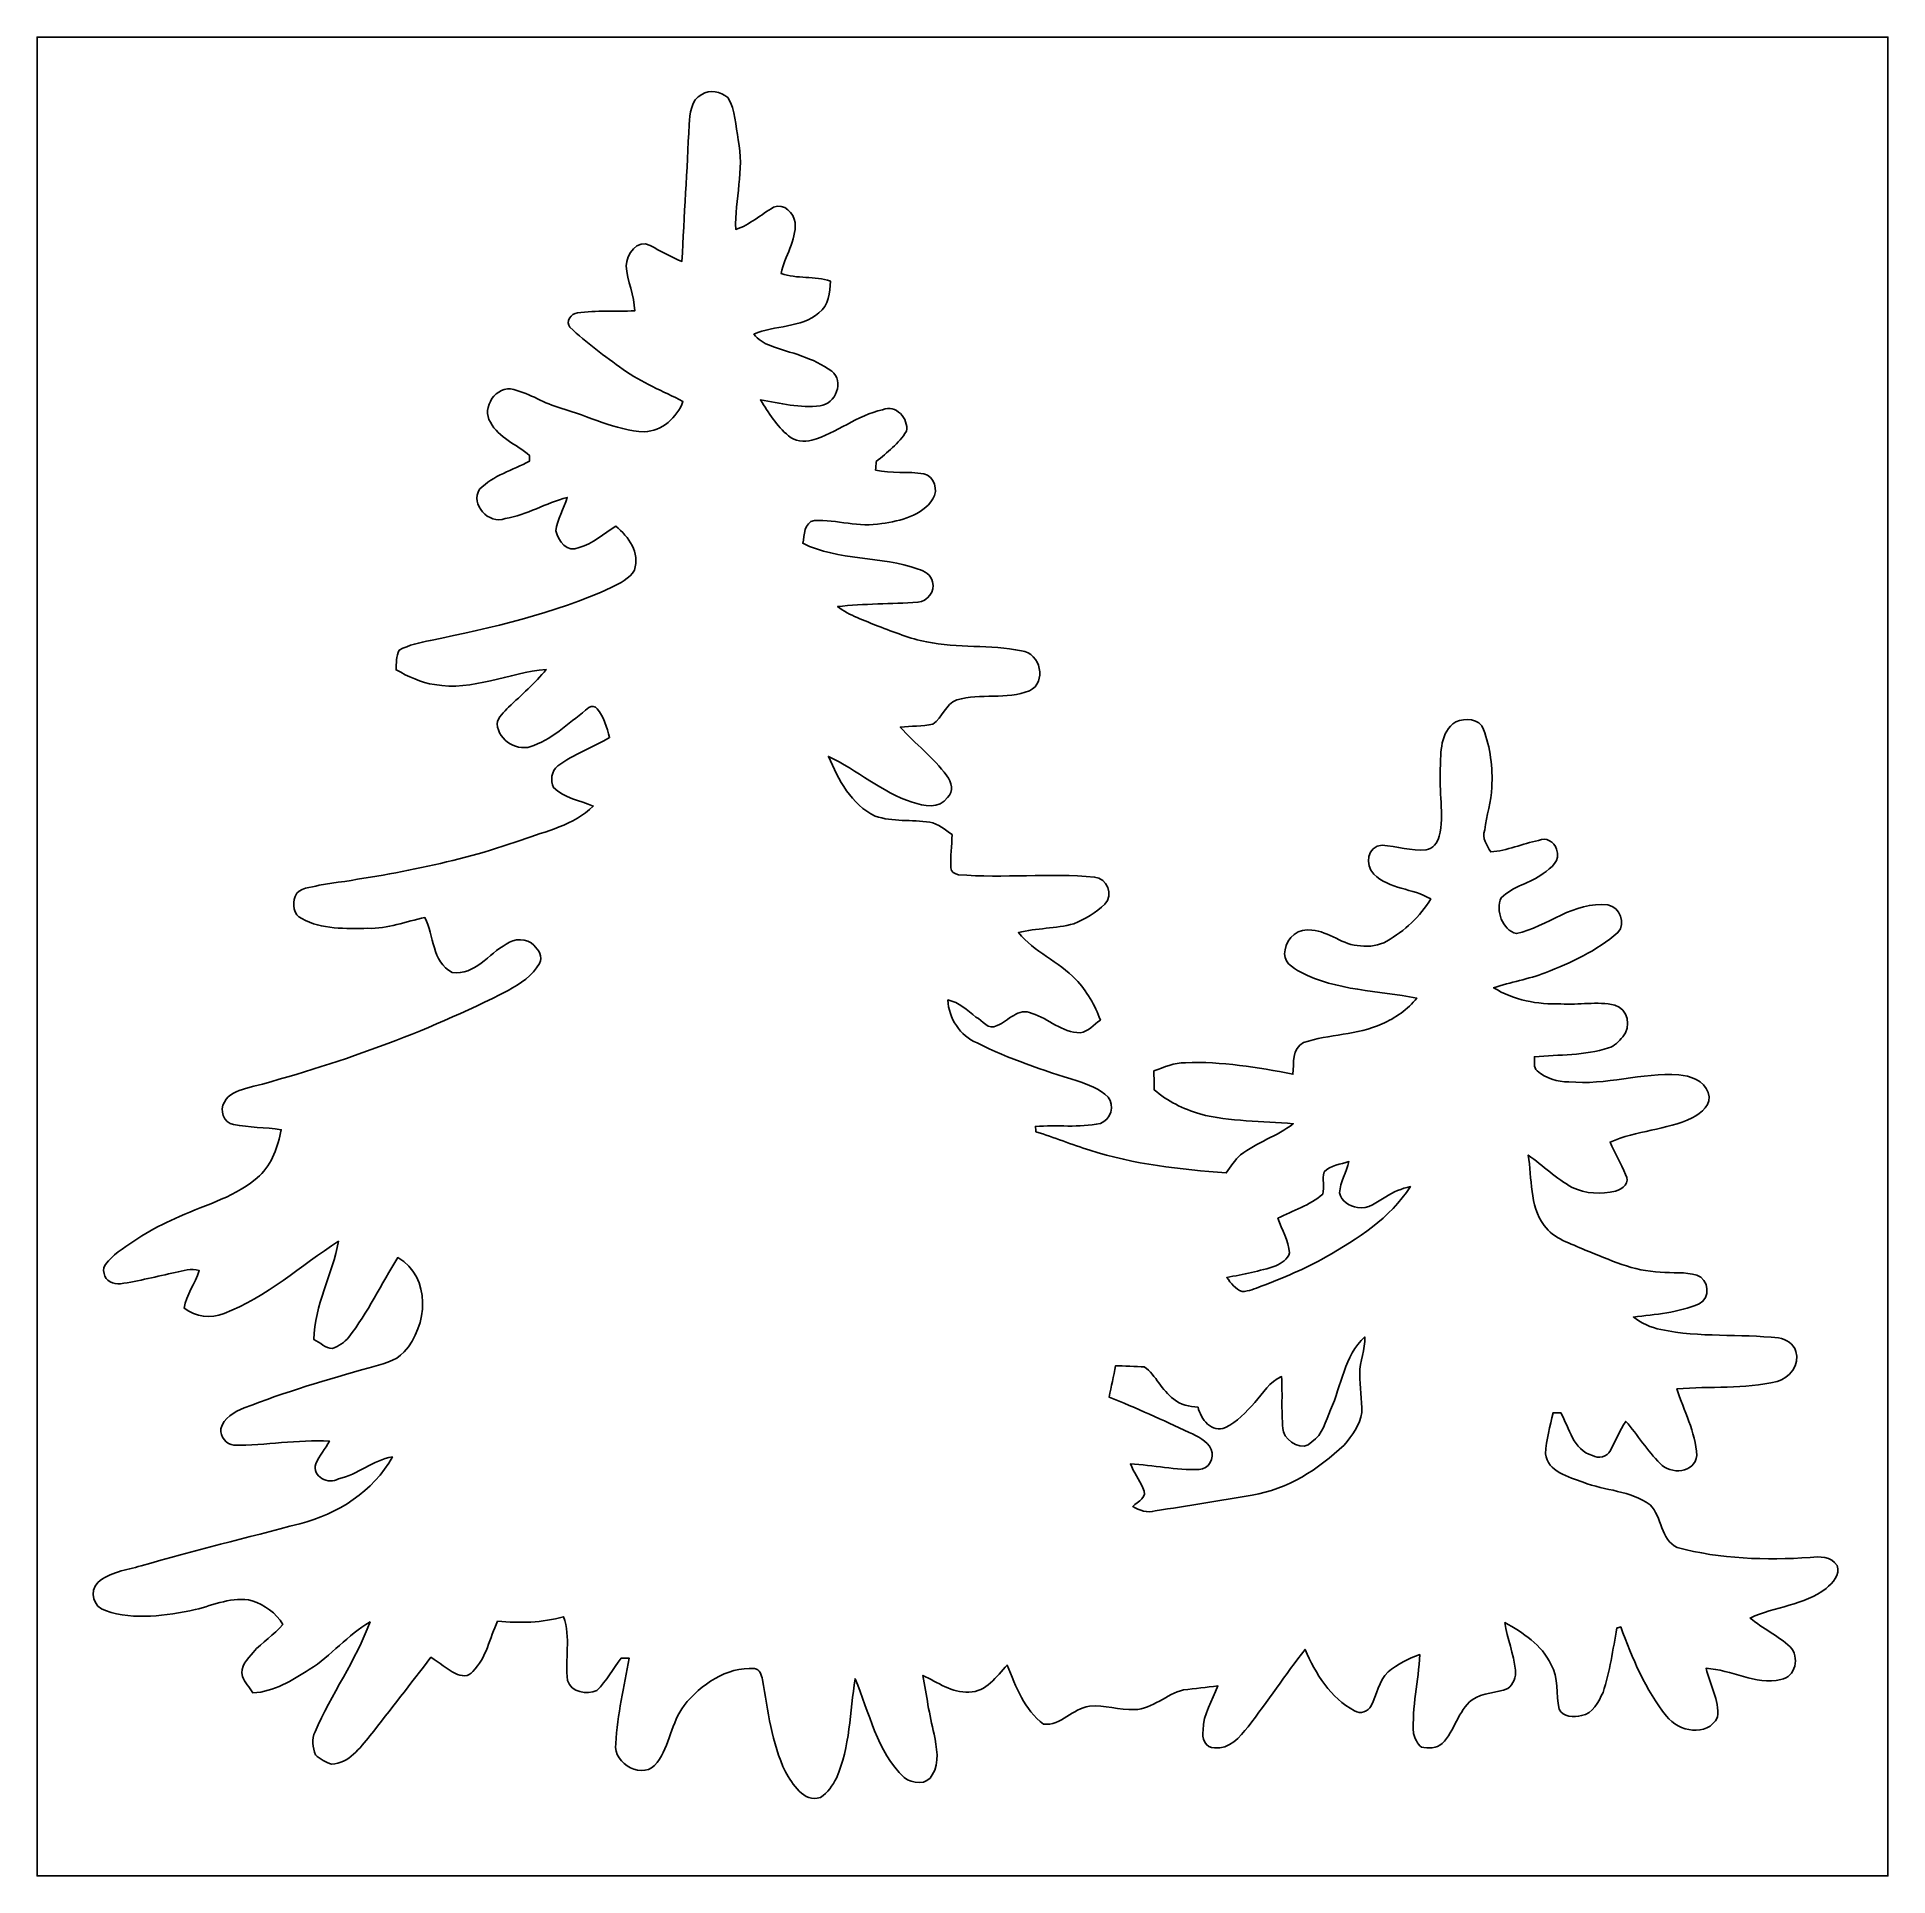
# Model space of a CAD drawing. Header units: centimetres. Extents: x -16.8 to 16.8, y -16.7 to 16.7.
import ezdxf

# ---------------------------------------------------------------- set-up
doc = ezdxf.new("R2010")
doc.units = ezdxf.units.CM
doc.header["$MEASUREMENT"] = 0
doc.layers.add('Layer 1', color=7, linetype='Continuous')

msp = doc.modelspace()

# ---------------------------------------------------------------- linework, layer by layer
at = {"layer": 'Layer 1', "color": 7}
for points, knots in [([(-16.77458, 16.66875), (-16.77458, 16.66875), (16.77458, 16.66875), (16.77458, 16.66875), (16.77458, 16.66875), (16.77458, 16.66875), (16.77458, -16.66875), (16.77458, -16.66875), (16.77458, -16.66875), (16.77458, -16.66875), (-16.77458, -16.66875), (-16.77458, -16.66875), (-16.77458, -16.66875), (-16.77458, -16.66875), (-16.77458, 16.66875), (-16.77458, 16.66875), (-16.77458, 16.66875), (-16.77458, 16.66875), (-16.77458, 16.66875), (-16.77458, 16.66875)], [0, 0, 0, 0, 0.16666667, 0.16666667, 0.16666667, 0.16666667, 0.33333333, 0.33333333, 0.33333333, 0.33333333, 0.5, 0.5, 0.5, 0.5, 0.66666667, 0.66666667, 0.66666667, 0.66666667, 1, 1, 1, 1]), ([(-4.72652, 15.62947), (-4.92266, 15.5254), (-4.93783, 15.27951), (-4.95688, 15.08266), (-4.95688, 15.08266), (-4.98687, 14.25434), (-5.04754, 13.42813), (-5.08494, 12.60016), (-5.08494, 12.60016), (-5.28567, 12.67848), (-5.47229, 12.78678), (-5.65997, 12.8905), (-5.65997, 12.8905), (-5.89703, 13.01327), (-6.08789, 12.72893), (-6.096, 12.51973), (-6.096, 12.51973), (-6.07413, 12.24351), (-5.94924, 11.98457), (-5.94078, 11.70481), (-5.94078, 11.70481), (-6.28685, 11.69352), (-6.6354, 11.71152), (-6.97936, 11.66848), (-6.97936, 11.66848), (-7.09366, 11.65331), (-7.19914, 11.50796), (-7.11482, 11.40672), (-7.11482, 11.40672), (-6.81708, 11.1252), (-6.48476, 10.88108), (-6.15174, 10.64331), (-6.15174, 10.64331), (-5.81801, 10.40024), (-5.43031, 10.25384), (-5.06765, 10.06263), (-5.06765, 10.06263), (-5.16996, 9.76595), (-5.45112, 9.52817), (-5.76756, 9.50983), (-5.76756, 9.50983), (-6.29814, 9.53664), (-6.7751, 9.80122), (-7.27992, 9.93951), (-7.27992, 9.93951), (-7.57661, 10.02136), (-7.83484, 10.20657), (-8.13364, 10.27642), (-8.13364, 10.27642), (-8.45044, 10.37061), (-8.72808, 9.94304), (-8.55521, 9.68375), (-8.55521, 9.68375), (-8.4074, 9.40223), (-8.08073, 9.28511), (-7.84895, 9.08438), (-7.84895, 9.08438), (-7.84931, 9.05757), (-7.84931, 9.00395), (-7.84966, 8.97714), (-7.84966, 8.97714), (-8.15481, 8.81839), (-8.50371, 8.72172), (-8.75171, 8.47125), (-8.75171, 8.47125), (-8.92951, 8.1982), (-8.58555, 7.82426), (-8.28887, 7.93891), (-8.28887, 7.93891), (-7.89623, 8.00735), (-7.54839, 8.22078), (-7.16492, 8.32203), (-7.16492, 8.32203), (-7.2196, 8.11495), (-7.34907, 7.92974), (-7.36847, 7.71419), (-7.36847, 7.71419), (-7.33425, 7.52969), (-7.1628, 7.31132), (-6.94866, 7.41151), (-6.94866, 7.41151), (-6.69819, 7.47959), (-6.50346, 7.66692), (-6.28474, 7.79851), (-6.28474, 7.79851), (-6.04696, 7.614), (-5.84729, 7.31979), (-5.94607, 7.00546), (-5.94607, 7.00546), (-6.03074, 6.84636), (-6.21418, 6.76839), (-6.36729, 6.6869), (-6.36729, 6.6869), (-7.40833, 6.21418), (-8.53017, 5.95701), (-9.6453, 5.73052), (-9.6453, 5.73052), (-9.83756, 5.6896), (-10.03618, 5.65291), (-10.20798, 5.55166), (-10.20798, 5.55166), (-10.26795, 5.44336), (-10.26054, 5.31495), (-10.26583, 5.19571), (-10.26583, 5.19571), (-10.0457, 5.07824), (-9.81886, 4.96182), (-9.56769, 4.92901), (-9.56769, 4.92901), (-8.87659, 4.80272), (-8.22643, 5.14914), (-7.54627, 5.20347), (-7.54627, 5.20347), (-7.74841, 4.95229), (-7.99324, 4.74204), (-8.22643, 4.5212), (-8.22643, 4.5212), (-8.30792, 4.43159), (-8.41869, 4.34411), (-8.43633, 4.21605), (-8.43633, 4.21605), (-8.41128, 3.91407), (-8.05498, 3.69111), (-7.77099, 3.82587), (-7.77099, 3.82587), (-7.38858, 3.97192), (-7.0933, 4.27108), (-6.77051, 4.51167), (-6.77051, 4.51167), (-6.72571, 4.54731), (-6.65727, 4.53461), (-6.6227, 4.49086), (-6.6227, 4.49086), (-6.49464, 4.34728), (-6.45054, 4.14937), (-6.39763, 3.96981), (-6.39763, 3.96981), (-6.70489, 3.78672), (-7.04674, 3.66642), (-7.33743, 3.45511), (-7.33743, 3.45511), (-7.44926, 3.35986), (-7.47536, 3.19264), (-7.41468, 3.06105), (-7.41468, 3.06105), (-7.21678, 2.86738), (-6.93773, 2.8321), (-6.6929, 2.72803), (-6.6929, 2.72803), (-7.0425, 2.37314), (-7.54803, 2.27577), (-7.99783, 2.11173), (-7.99783, 2.11173), (-9.17998, 1.68804), (-10.42282, 1.47249), (-11.66178, 1.29328), (-11.66178, 1.29328), (-11.80994, 1.24531), (-12.03008, 1.25977), (-12.09851, 1.09008), (-12.09851, 1.09008), (-12.14649, 0.9525), (-12.13062, 0.75142), (-11.9761, 0.68827), (-11.9761, 0.68827), (-11.61486, 0.48225), (-11.17741, 0.50871), (-10.77666, 0.51118), (-10.77666, 0.51118), (-10.41929, 0.49777), (-10.08803, 0.63641), (-9.74443, 0.70626), (-9.74443, 0.70626), (-9.57192, 0.38029), (-9.62378, -0.09666), (-9.24983, -0.28893), (-9.24983, -0.28893), (-8.83708, -0.34713), (-8.59084, 0.04868), (-8.26876, 0.22366), (-8.26876, 0.22366), (-8.12588, 0.33161), (-7.89693, 0.33831), (-7.76817, 0.20532), (-7.76817, 0.20532), (-7.68421, 0.12206), (-7.59778, -0.00741), (-7.66833, -0.12559), (-7.66833, -0.12559), (-7.79039, -0.35101), (-8.0204, -0.49177), (-8.2363, -0.61736), (-8.2363, -0.61736), (-9.74796, -1.38959), (-11.35592, -1.96427), (-12.99633, -2.3943), (-12.99633, -2.3943), (-13.14274, -2.43311), (-13.30643, -2.49343), (-13.37804, -2.63913), (-13.37804, -2.63913), (-13.47435, -2.78412), (-13.3918, -3.01378), (-13.21294, -3.04553), (-13.21294, -3.04553), (-12.92931, -3.10444), (-12.63544, -3.09245), (-12.34934, -3.14043), (-12.34934, -3.14043), (-12.41143, -3.44558), (-12.50597, -3.75849), (-12.7448, -3.97651), (-12.7448, -3.97651), (-13.15014, -4.35187), (-13.70013, -4.4898), (-14.19084, -4.71417), (-14.19084, -4.71417), (-14.61311, -4.89091), (-15.00964, -5.12798), (-15.37159, -5.40808), (-15.37159, -5.40808), (-15.45555, -5.49875), (-15.61148, -5.60282), (-15.55926, -5.7471), (-15.55926, -5.7471), (-15.53633, -5.88292), (-15.39028, -5.94995), (-15.26399, -5.93337), (-15.26399, -5.93337), (-14.92779, -5.8861), (-14.59971, -5.79614), (-14.26774, -5.72805), (-14.26774, -5.72805), (-14.12593, -5.70018), (-13.97811, -5.64233), (-13.83524, -5.69524), (-13.83524, -5.69524), (-13.89839, -5.93372), (-14.07971, -6.12458), (-14.10688, -6.37716), (-14.10688, -6.37716), (-13.89556, -6.53556), (-13.6271, -6.57437), (-13.38439, -6.4703), (-13.38439, -6.4703), (-12.61181, -6.17855), (-11.99586, -5.60388), (-11.31041, -5.16255), (-11.31041, -5.16255), (-11.41554, -5.76721), (-11.75314, -6.3186), (-11.75456, -6.94478), (-11.75456, -6.94478), (-11.64414, -6.99876), (-11.54642, -7.10036), (-11.41765, -7.10741), (-11.41765, -7.10741), (-11.30618, -7.06367), (-11.19928, -6.9977), (-11.12555, -6.90174), (-11.12555, -6.90174), (-10.77383, -6.45619), (-10.53924, -5.93513), (-10.23479, -5.45924), (-10.23479, -5.45924), (-9.62272, -5.80531), (-9.68834, -6.70066), (-10.11943, -7.16739), (-10.11943, -7.16739), (-10.2803, -7.34695), (-10.53183, -7.39175), (-10.75231, -7.4549), (-10.75231, -7.4549), (-11.51678, -7.6708), (-12.2809, -7.89481), (-13.02103, -8.18409), (-13.02103, -8.18409), (-13.19953, -8.25359), (-13.39286, -8.36718), (-13.44577, -8.56509), (-13.44577, -8.56509), (-13.45671, -8.70232), (-13.34558, -8.84449), (-13.20729, -8.86107), (-13.20729, -8.86107), (-12.62839, -8.86566), (-12.05406, -8.75312), (-11.47445, -8.78487), (-11.47445, -8.78487), (-11.55312, -8.92387), (-11.65296, -9.05016), (-11.72139, -9.19515), (-11.72139, -9.19515), (-11.80148, -9.42763), (-11.48821, -9.58462), (-11.30935, -9.46644), (-11.30935, -9.46644), (-10.95904, -9.39588), (-10.68599, -9.13059), (-10.33321, -9.07027), (-10.33321, -9.07027), (-10.674, -9.69574), (-11.32981, -10.11026), (-12.00926, -10.28312), (-12.00926, -10.28312), (-12.97023, -10.53324), (-13.93402, -10.77383), (-14.88899, -11.04618), (-14.88899, -11.04618), (-15.15816, -11.12555), (-15.45519, -11.15519), (-15.67392, -11.34886), (-15.67392, -11.34886), (-15.8309, -11.50867), (-15.75682, -11.79936), (-15.53104, -11.85862), (-15.53104, -11.85862), (-15.00399, -12.03819), (-14.43814, -11.94894), (-13.90721, -11.83887), (-13.90721, -11.83887), (-13.56748, -11.75844), (-13.23199, -11.59157), (-12.87463, -11.678), (-12.87463, -11.678), (-12.64991, -11.75456), (-12.44071, -11.8999), (-12.32147, -12.1098), (-12.32147, -12.1098), (-12.47528, -12.30242), (-12.69718, -12.4266), (-12.85558, -12.61569), (-12.85558, -12.61569), (-12.95612, -12.73951), (-13.10499, -12.8718), (-13.05101, -13.05384), (-13.05101, -13.05384), (-13.00939, -13.1639), (-12.92437, -13.24963), (-12.86228, -13.34876), (-12.86228, -13.34876), (-12.4781, -13.33112), (-12.15249, -13.12122), (-11.83887, -12.92366), (-11.83887, -12.92366), (-11.43953, -12.67919), (-11.14566, -12.29642), (-10.73785, -12.06288), (-10.73785, -12.06288), (-10.99644, -12.76138), (-11.43706, -13.37486), (-11.73586, -14.05467), (-11.73586, -14.05467), (-11.79654, -14.18731), (-11.78031, -14.34042), (-11.72457, -14.47341), (-11.72457, -14.47341), (-11.64625, -14.55279), (-11.54113, -14.60641), (-11.43564, -14.64169), (-11.43564, -14.64169), (-11.11991, -14.62793), (-10.92447, -14.34853), (-10.74067, -14.12946), (-10.74067, -14.12946), (-10.36955, -13.65603), (-10.0016, -13.17978), (-9.63366, -12.70388), (-9.63366, -12.70388), (-9.48655, -12.80301), (-9.34614, -12.91308), (-9.19057, -13.00021), (-9.19057, -13.00021), (-9.09038, -13.04678), (-8.94362, -13.06901), (-8.87659, -12.95894), (-8.87659, -12.95894), (-8.62436, -12.7127), (-8.57462, -12.35498), (-8.4261, -12.05124), (-8.4261, -12.05124), (-8.02569, -12.08511), (-7.61859, -12.08088), (-7.22983, -11.96904), (-7.22983, -11.96904), (-7.10106, -12.34228), (-7.20337, -12.74092), (-7.15786, -13.1251), (-7.15786, -13.1251), (-7.09613, -13.33853), (-6.80791, -13.39003), (-6.62869, -13.30325), (-6.62869, -13.30325), (-6.44843, -13.13815), (-6.33413, -12.91414), (-6.18949, -12.72011), (-6.18949, -12.72011), (-6.14116, -12.71905), (-6.09247, -12.71834), (-6.04414, -12.71799), (-6.04414, -12.71799), (-6.12281, -13.23446), (-6.26145, -13.74387), (-6.28438, -14.26774), (-6.28438, -14.26774), (-6.34436, -14.64557), (-5.76651, -14.94649), (-5.53297, -14.6117), (-5.53297, -14.6117), (-5.30895, -14.29985), (-5.27579, -13.88886), (-5.04754, -13.57842), (-5.04754, -13.57842), (-4.73886, -13.19565), (-4.28308, -12.87604), (-3.76978, -12.90884), (-3.76978, -12.90884), (-3.66889, -12.91802), (-3.6449, -13.02879), (-3.6255, -13.10993), (-3.6255, -13.10993), (-3.52778, -13.67367), (-3.45687, -14.25716), (-3.21098, -14.77998), (-3.21098, -14.77998), (-3.07693, -14.9927), (-2.88713, -15.34724), (-2.57457, -15.24353), (-2.57457, -15.24353), (-2.44299, -15.16451), (-2.35479, -15.02833), (-2.28388, -14.89569), (-2.28388, -14.89569), (-2.04082, -14.32631), (-2.03694, -13.69624), (-1.94769, -13.09335), (-1.94769, -13.09335), (-1.6824, -13.70471), (-1.56245, -14.40815), (-1.05551, -14.88511), (-1.05551, -14.88511), (-0.91193, -14.99941), (-0.63641, -15.02657), (-0.54681, -14.83431), (-0.54681, -14.83431), (-0.40287, -14.611), (-0.47308, -14.33689), (-0.514, -14.09488), (-0.514, -14.09488), (-0.60396, -13.74457), (-0.6537, -13.38686), (-0.71755, -13.03161), (-0.71755, -13.03161), (-0.45226, -13.16143), (-0.19226, -13.34805), (0.11747, -13.33712), (0.11747, -13.33712), (0.43004, -13.33218), (0.61736, -13.04996), (0.80857, -12.84534), (0.80857, -12.84534), (0.9652, -13.23375), (1.12183, -13.65956), (1.46932, -13.91744), (1.46932, -13.91744), (1.79141, -13.94813), (1.99425, -13.62992), (2.29905, -13.59147), (2.29905, -13.59147), (2.57493, -13.56572), (2.84268, -13.66238), (3.11856, -13.65356), (3.11856, -13.65356), (3.45334, -13.64015), (3.69288, -13.36816), (4.00861, -13.29619), (4.00861, -13.29619), (4.21393, -13.26727), (4.42172, -13.24786), (4.62844, -13.22423), (4.62844, -13.22423), (4.52826, -13.48564), (4.36139, -13.73364), (4.36174, -14.02362), (4.36174, -14.02362), (4.32682, -14.15415), (4.40478, -14.36299), (4.56777, -14.34465), (4.56777, -14.34465), (4.84223, -14.37746), (5.02497, -14.1478), (5.17842, -13.96259), (5.17842, -13.96259), (5.5312, -13.50292), (5.85258, -13.01962), (6.20889, -12.56242), (6.20889, -12.56242), (6.4008, -13.00304), (6.66715, -13.44612), (7.10706, -13.67402), (7.10706, -13.67402), (7.21042, -13.73858), (7.35259, -13.69131), (7.40692, -13.58512), (7.40692, -13.58512), (7.51346, -13.38157), (7.54345, -13.13886), (7.71278, -12.97023), (7.71278, -12.97023), (7.88494, -12.83441), (8.07896, -12.72469), (8.28746, -12.65555), (8.28746, -12.65555), (8.26594, -13.13427), (8.14352, -13.60629), (8.17527, -14.08783), (8.17527, -14.08783), (8.20067, -14.17708), (8.24124, -14.27233), (8.31674, -14.3323), (8.31674, -14.3323), (8.44127, -14.35347), (8.59649, -14.36405), (8.69315, -14.26774), (8.69315, -14.26774), (8.92528, -14.0395), (8.97396, -13.67649), (9.23854, -13.47505), (9.23854, -13.47505), (9.42975, -13.3417), (9.6774, -13.35617), (9.88624, -13.26868), (9.88624, -13.26868), (9.9882, -13.19424), (10.03265, -13.05772), (10.02524, -12.9353), (10.02524, -12.9353), (9.9882, -12.6425), (9.87566, -12.36627), (9.83051, -12.07558), (9.83051, -12.07558), (10.16035, -12.25762), (10.4969, -12.4781), (10.66412, -12.83053), (10.66412, -12.83053), (10.80911, -13.07571), (10.75302, -13.37486), (10.8137, -13.64262), (10.8137, -13.64262), (10.88496, -13.78832), (11.08392, -13.79926), (11.22151, -13.76151), (11.22151, -13.76151), (11.42894, -13.72835), (11.52772, -13.50963), (11.60956, -13.34064), (11.60956, -13.34064), (11.73162, -12.96106), (11.79019, -12.56383), (11.86039, -12.1726), (11.86039, -12.1726), (11.87803, -12.16766), (11.91331, -12.15778), (11.93059, -12.15284), (11.93059, -12.15284), (12.13873, -12.72152), (12.37756, -13.29373), (12.75997, -13.76927), (12.75997, -13.76927), (12.97587, -14.05431), (13.49798, -14.1605), (13.68496, -13.78973), (13.68496, -13.78973), (13.72129, -13.47964), (13.5449, -13.19953), (13.47823, -12.90391), (13.47823, -12.90391), (13.93754, -12.92366), (14.36793, -13.21647), (14.83466, -13.10675), (14.83466, -13.10675), (15.10101, -13.07147), (15.17615, -12.69083), (15.00082, -12.51585), (15.00082, -12.51585), (14.78068, -12.3123), (14.50516, -12.18283), (14.27515, -11.99233), (14.27515, -11.99233), (14.72283, -11.78066), (15.25376, -11.7662), (15.65487, -11.45611), (15.65487, -11.45611), (15.77058, -11.35027), (15.91345, -11.21622), (15.85066, -11.03736), (15.85066, -11.03736), (15.75047, -10.87614), (15.53104, -10.87261), (15.36524, -10.89484), (15.36524, -10.89484), (14.55914, -10.94811), (13.73752, -10.92235), (12.95329, -10.71421), (12.95329, -10.71421), (12.6492, -10.57134), (12.68342, -10.15965), (12.46117, -9.94092), (12.46117, -9.94092), (12.10769, -9.67846), (11.64484, -9.68657), (11.24726, -9.53029), (11.24726, -9.53029), (10.98762, -9.43222), (10.60767, -9.34367), (10.56816, -9.01312), (10.56816, -9.01312), (10.57839, -8.76053), (10.64895, -8.51641), (10.70398, -8.27123), (10.70398, -8.27123), (10.7509, -8.27193), (10.79817, -8.27299), (10.8458, -8.2744), (10.8458, -8.2744), (10.99996, -8.55416), (11.0684, -8.94009), (11.41624, -9.04769), (11.41624, -9.04769), (11.52772, -9.10555), (11.68329, -9.0738), (11.74256, -8.95703), (11.74256, -8.95703), (11.84134, -8.78311), (11.90872, -8.59261), (12.02267, -8.42716), (12.02267, -8.42716), (12.2368, -8.67622), (12.41425, -8.95738), (12.64426, -9.19304), (12.64426, -9.19304), (12.833, -9.39271), (13.27785, -9.37542), (13.30784, -9.04416), (13.30784, -9.04416), (13.28561, -8.61871), (13.07359, -8.23524), (12.948, -7.8359), (12.948, -7.8359), (13.55196, -7.79004), (14.16967, -7.84684), (14.7634, -7.7029), (14.7634, -7.7029), (14.99411, -7.6454), (15.17826, -7.39846), (15.10347, -7.15821), (15.10347, -7.15821), (15.06643, -7.02098), (14.92356, -6.93773), (14.79197, -6.9148), (14.79197, -6.9148), (14.08289, -6.8386), (13.36005, -6.91056), (12.65908, -6.7631), (12.65908, -6.7631), (12.4774, -6.72677), (12.30524, -6.65127), (12.16096, -6.53627), (12.16096, -6.53627), (12.56206, -6.49076), (12.97587, -6.45689), (13.35123, -6.29567), (13.35123, -6.29567), (13.56642, -6.20183), (13.52832, -5.84412), (13.31242, -5.77497), (13.31242, -5.77497), (13.09723, -5.71394), (12.86722, -5.74463), (12.64779, -5.71959), (12.64779, -5.71959), (12.16519, -5.709), (11.72739, -5.49592), (11.28818, -5.32201), (11.28818, -5.32201), (11.02572, -5.20171), (10.71915, -5.12127), (10.54206, -4.87539), (10.54206, -4.87539), (10.27042, -4.50815), (10.3251, -4.0259), (10.25454, -3.59904), (10.25454, -3.59904), (10.51842, -3.79659), (10.76396, -4.02273), (11.05217, -4.18677), (11.05217, -4.18677), (11.29453, -4.30565), (11.57746, -4.31236), (11.83746, -4.2545), (11.83746, -4.2545), (11.96093, -4.22028), (12.11756, -4.10069), (12.01843, -3.95111), (12.01843, -3.95111), (11.93024, -3.7525), (11.82617, -3.562), (11.73762, -3.36409), (11.73762, -3.36409), (12.21493, -3.15701), (12.75433, -3.14572), (13.22705, -2.9277), (13.22705, -2.9277), (13.38792, -2.83492), (13.59888, -2.68323), (13.51492, -2.46662), (13.51492, -2.46662), (13.4426, -2.25178), (13.1893, -2.15971), (12.98222, -2.14595), (12.98222, -2.14595), (12.3123, -2.10044), (11.66001, -2.34139), (10.98938, -2.27083), (10.98938, -2.27083), (10.78089, -2.27612), (10.57381, -2.20698), (10.41329, -2.07433), (10.41329, -2.07433), (10.34556, -2.00801), (10.37272, -1.90324), (10.36673, -1.81857), (10.36673, -1.81857), (10.81546, -1.77694), (11.27548, -1.79776), (11.70975, -1.65841), (11.70975, -1.65841), (11.81806, -1.62525), (11.89672, -1.53882), (11.96693, -1.4545), (11.96693, -1.4545), (12.13132, -1.28517), (12.05759, -0.94156), (11.82194, -0.88018), (11.82194, -0.88018), (11.50161, -0.80927), (11.17071, -0.88089), (10.84721, -0.85901), (10.84721, -0.85901), (10.42247, -0.87101), (9.99031, -0.79199), (9.62519, -0.56656), (9.62519, -0.56656), (9.93457, -0.46637), (10.25737, -0.41099), (10.56181, -0.29457), (10.56181, -0.29457), (11.03136, -0.11536), (11.49385, 0.10442), (11.87909, 0.43286), (11.87909, 0.43286), (12.03007, 0.60396), (11.91824, 0.89218), (11.69423, 0.93486), (11.69423, 0.93486), (11.08216, 1.01), (10.60379, 0.54187), (10.039, 0.41522), (10.039, 0.41522), (9.78076, 0.48225), (9.65729, 0.83432), (9.76595, 1.06468), (9.76595, 1.06468), (9.97832, 1.27494), (10.28841, 1.32821), (10.52512, 1.50424), (10.52512, 1.50424), (10.66482, 1.60549), (10.85991, 1.74061), (10.76396, 1.94345), (10.76396, 1.94345), (10.73397, 2.07857), (10.57451, 2.16994), (10.44152, 2.10573), (10.44152, 2.10573), (10.14977, 2.04576), (9.87425, 1.91523), (9.57368, 1.89689), (9.57368, 1.89689), (9.50595, 2.01718), (9.40929, 2.14383), (9.46644, 2.29341), (9.46644, 2.29341), (9.49925, 2.55446), (9.58144, 2.80811), (9.59379, 3.07234), (9.59379, 3.07234), (9.61249, 3.42477), (9.56769, 3.78495), (9.44598, 4.11692), (9.44598, 4.11692), (9.37577, 4.31941), (9.10484, 4.32364), (8.94009, 4.25344), (8.94009, 4.25344), (8.65329, 4.07494), (8.67092, 3.69852), (8.65999, 3.40536), (8.65999, 3.40536), (8.63177, 2.99755), (8.73407, 2.58304), (8.64129, 2.17981), (8.64129, 2.17981), (8.60884, 2.06657), (8.52981, 1.94522), (8.40317, 1.93393), (8.40317, 1.93393), (8.13506, 1.90394), (7.87188, 2.0066), (7.60659, 2.01648), (7.60659, 2.01648), (7.33989, 2.00731), (7.28239, 1.65171), (7.45666, 1.49543), (7.45666, 1.49543), (7.73324, 1.21391), (8.16257, 1.24178), (8.48642, 1.04281), (8.48642, 1.04281), (8.29627, 0.72249), (8.01194, 0.46355), (7.68985, 0.27975), (7.68985, 0.27975), (7.54909, 0.19262), (7.37658, 0.17427), (7.21501, 0.19614), (7.21501, 0.19614), (6.89257, 0.19368), (6.64916, 0.46143), (6.33095, 0.4759), (6.33095, 0.4759), (6.10517, 0.52917), (5.86811, 0.34396), (5.84764, 0.11889), (5.84764, 0.11889), (5.78697, -0.08537), (5.98487, -0.20602), (6.13057, -0.28575), (6.13057, -0.28575), (6.78286, -0.61983), (7.52934, -0.62124), (8.23454, -0.75248), (8.23454, -0.75248), (8.06803, -0.95885), (7.8486, -1.1176), (7.60483, -1.22096), (7.60483, -1.22096), (7.15327, -1.4284), (6.64457, -1.40229), (6.18208, -1.56175), (6.18208, -1.56175), (5.96441, -1.66793), (6.00957, -1.93252), (5.98805, -2.13325), (5.98805, -2.13325), (5.34635, -2.00907), (4.69512, -1.90006), (4.03931, -1.92546), (4.03931, -1.92546), (3.83787, -1.92123), (3.65266, -2.00731), (3.46851, -2.07469), (3.46851, -2.07469), (3.47274, -2.1904), (3.47169, -2.30258), (3.47521, -2.41935), (3.47521, -2.41935), (3.71651, -2.62043), (4.00015, -2.76331), (4.30036, -2.85362), (4.30036, -2.85362), (4.85211, -3.00426), (5.43031, -2.97215), (5.99475, -3.03283), (5.99475, -3.03283), (5.70089, -3.26037), (5.33365, -3.36656), (5.04084, -3.59551), (5.04084, -3.59551), (4.93677, -3.69006), (4.86198, -3.81141), (4.77979, -3.9243), (4.77979, -3.9243), (3.94723, -3.86009), (3.10868, -3.76767), (2.31034, -3.51084), (2.31034, -3.51084), (1.97908, -3.41242), (1.66088, -3.27589), (1.32997, -3.17676), (1.32997, -3.17676), (1.32821, -3.15278), (1.32468, -3.10515), (1.32256, -3.08151), (1.32256, -3.08151), (1.7145, -3.04694), (2.11102, -3.11326), (2.49837, -3.02472), (2.49837, -3.02472), (2.68711, -2.96474), (2.76754, -2.70087), (2.63772, -2.54776), (2.63772, -2.54776), (2.48214, -2.39783), (2.27965, -2.31704), (2.07645, -2.25672), (2.07645, -2.25672), (1.45979, -2.06446), (0.8449, -1.85526), (0.26529, -1.56774), (0.26529, -1.56774), (-0.04586, -1.43792), (-0.25012, -1.11972), (-0.26529, -0.78705), (-0.26529, -0.78705), (-0.06491, -0.8315), (0.08749, -0.97084), (0.24271, -1.09679), (0.24271, -1.09679), (0.36371, -1.16205), (0.46637, -1.34373), (0.629, -1.25307), (0.629, -1.25307), (0.83855, -1.16523), (1.00718, -0.91863), (1.2633, -1.03082), (1.2633, -1.03082), (1.56034, -1.12889), (1.80269, -1.3783), (2.13148, -1.38465), (2.13148, -1.38465), (2.28036, -1.36172), (2.3809, -1.23472), (2.49837, -1.15288), (2.49837, -1.15288), (2.40206, -0.87983), (2.25213, -0.62653), (2.05493, -0.41451), (2.05493, -0.41451), (1.73778, -0.09419), (1.30281, 0.08467), (1.01212, 0.43392), (1.01212, 0.43392), (1.34267, 0.51647), (1.6891, 0.50377), (2.01789, 0.59302), (2.01789, 0.59302), (2.22426, 0.67486), (2.41759, 0.79692), (2.57845, 0.95003), (2.57845, 0.95003), (2.74249, 1.10949), (2.61973, 1.42558), (2.3943, 1.4411), (2.3943, 1.4411), (1.57339, 1.51271), (0.74683, 1.41817), (-0.07444, 1.48202), (-0.07444, 1.48202), (-0.13935, 1.49154), (-0.20884, 1.53776), (-0.21202, 1.60867), (-0.21202, 1.60867), (-0.22049, 1.80904), (-0.19226, 2.01048), (-0.18838, 2.21051), (-0.18838, 2.21051), (-0.31609, 2.29658), (-0.4378, 2.40524), (-0.59337, 2.43487), (-0.59337, 2.43487), (-0.9204, 2.48567), (-1.26506, 2.43487), (-1.58186, 2.54529), (-1.58186, 2.54529), (-2.01683, 2.75167), (-2.24896, 3.20604), (-2.42958, 3.62832), (-2.42958, 3.62832), (-1.90959, 3.37749), (-1.46368, 2.9785), (-0.91052, 2.79506), (-0.91052, 2.79506), (-0.70697, 2.7305), (-0.41275, 2.667), (-0.27234, 2.8829), (-0.27234, 2.8829), (-0.15028, 2.9912), (-0.20108, 3.16442), (-0.28363, 3.27766), (-0.28363, 3.27766), (-0.52282, 3.61033), (-0.86148, 3.85057), (-1.12713, 4.1596), (-1.12713, 4.1596), (-0.93098, 4.17759), (-0.7299, 4.1716), (-0.53658, 4.2104), (-0.53658, 4.2104), (-0.36301, 4.32541), (-0.31044, 4.57835), (-0.10231, 4.65243), (-0.10231, 4.65243), (0.32844, 4.7752), (0.79657, 4.65314), (1.21673, 4.81683), (1.21673, 4.81683), (1.52964, 4.97064), (1.41923, 5.50086), (1.06821, 5.54214), (1.06821, 5.54214), (0.50094, 5.65679), (-0.08573, 5.58553), (-0.65158, 5.70653), (-0.65158, 5.70653), (-0.95532, 5.7591), (-1.24001, 5.88222), (-1.52718, 5.98805), (-1.52718, 5.98805), (-1.77941, 6.09141), (-2.04399, 6.1789), (-2.26554, 6.34259), (-2.26554, 6.34259), (-1.78118, 6.39974), (-1.29328, 6.38881), (-0.80751, 6.42232), (-0.80751, 6.42232), (-0.63818, 6.43502), (-0.48683, 6.62305), (-0.54151, 6.79132), (-0.54151, 6.79132), (-0.56762, 6.91586), (-0.69356, 6.98747), (-0.80433, 7.02345), (-0.80433, 7.02345), (-1.4799, 7.26616), (-2.24331, 7.17091), (-2.89525, 7.49053), (-2.89525, 7.49053), (-2.86385, 7.63587), (-2.87267, 7.86765), (-2.68499, 7.90575), (-2.68499, 7.90575), (-2.27612, 7.92127), (-1.87396, 7.77205), (-1.46403, 7.84719), (-1.46403, 7.84719), (-1.1236, 7.89799), (-0.73448, 7.98865), (-0.53481, 8.29627), (-0.53481, 8.29627), (-0.43498, 8.45397), (-0.50976, 8.70373), (-0.69921, 8.74959), (-0.69921, 8.74959), (-0.98848, 8.80216), (-1.28834, 8.74783), (-1.57551, 8.81733), (-1.57551, 8.81733), (-1.57163, 8.86919), (-1.56739, 8.92069), (-1.56316, 8.9722), (-1.56316, 8.9722), (-1.36701, 9.13906), (-1.15358, 9.29922), (-1.016, 9.52077), (-1.016, 9.52077), (-0.97155, 9.75042), (-1.2065, 10.01712), (-1.4478, 9.9127), (-1.4478, 9.9127), (-1.90747, 9.80934), (-2.28071, 9.4929), (-2.72874, 9.35743), (-2.72874, 9.35743), (-2.87373, 9.32004), (-3.03883, 9.33838), (-3.15348, 9.43892), (-3.15348, 9.43892), (-3.36726, 9.61531), (-3.51367, 9.85802), (-3.66148, 10.08874), (-3.66148, 10.08874), (-3.30341, 10.03547), (-2.94358, 9.93211), (-2.57951, 9.98537), (-2.57951, 9.98537), (-2.30399, 10.00936), (-2.12937, 10.43164), (-2.37137, 10.61085), (-2.37137, 10.61085), (-2.70016, 10.86062), (-3.11679, 10.93682), (-3.49532, 11.07969), (-3.49532, 11.07969), (-3.6068, 11.11991), (-3.70523, 11.19046), (-3.78178, 11.28042), (-3.78178, 11.28042), (-3.40395, 11.44905), (-2.92876, 11.38767), (-2.60174, 11.66918), (-2.60174, 11.66918), (-2.42006, 11.80147), (-2.40277, 12.03748), (-2.39042, 12.24068), (-2.39042, 12.24068), (-2.68005, 12.34264), (-2.99967, 12.27596), (-3.28718, 12.38462), (-3.28718, 12.38462), (-3.22474, 12.69788), (-3.01025, 12.97305), (-3.03389, 13.3036), (-3.03389, 13.3036), (-3.05647, 13.47717), (-3.23286, 13.66449), (-3.423, 13.58159), (-3.423, 13.58159), (-3.65513, 13.45247), (-3.8541, 13.26268), (-4.11092, 13.17942), (-4.11092, 13.17942), (-4.13209, 13.72306), (-3.94723, 14.26175), (-4.06506, 14.80291), (-4.06506, 14.80291), (-4.10986, 15.0622), (-4.11304, 15.34054), (-4.2545, 15.57196), (-4.2545, 15.57196), (-4.38468, 15.67674), (-4.57659, 15.72683), (-4.72652, 15.62947)], [0, 0, 0, 0, 0.00348432, 0.00348432, 0.00348432, 0.00348432, 0.00696864, 0.00696864, 0.00696864, 0.00696864, 0.01045296, 0.01045296, 0.01045296, 0.01045296, 0.01393728, 0.01393728, 0.01393728, 0.01393728, 0.0174216, 0.0174216, 0.0174216, 0.0174216, 0.02090592, 0.02090592, 0.02090592, 0.02090592, 0.02439024, 0.02439024, 0.02439024, 0.02439024, 0.02787456, 0.02787456, 0.02787456, 0.02787456, 0.03135889, 0.03135889, 0.03135889, 0.03135889, 0.03484321, 0.03484321, 0.03484321, 0.03484321, 0.03832753, 0.03832753, 0.03832753, 0.03832753, 0.04181185, 0.04181185, 0.04181185, 0.04181185, 0.04529617, 0.04529617, 0.04529617, 0.04529617, 0.04878049, 0.04878049, 0.04878049, 0.04878049, 0.05226481, 0.05226481, 0.05226481, 0.05226481, 0.05574913, 0.05574913, 0.05574913, 0.05574913, 0.05923345, 0.05923345, 0.05923345, 0.05923345, 0.06271777, 0.06271777, 0.06271777, 0.06271777, 0.06620209, 0.06620209, 0.06620209, 0.06620209, 0.06968641, 0.06968641, 0.06968641, 0.06968641, 0.07317073, 0.07317073, 0.07317073, 0.07317073, 0.07665505, 0.07665505, 0.07665505, 0.07665505, 0.08013937, 0.08013937, 0.08013937, 0.08013937, 0.08362369, 0.08362369, 0.08362369, 0.08362369, 0.08710801, 0.08710801, 0.08710801, 0.08710801, 0.09059233, 0.09059233, 0.09059233, 0.09059233, 0.09407666, 0.09407666, 0.09407666, 0.09407666, 0.09756098, 0.09756098, 0.09756098, 0.09756098, 0.1010453, 0.1010453, 0.1010453, 0.1010453, 0.10452962, 0.10452962, 0.10452962, 0.10452962, 0.10801394, 0.10801394, 0.10801394, 0.10801394, 0.11149826, 0.11149826, 0.11149826, 0.11149826, 0.11498258, 0.11498258, 0.11498258, 0.11498258, 0.1184669, 0.1184669, 0.1184669, 0.1184669, 0.12195122, 0.12195122, 0.12195122, 0.12195122, 0.12543554, 0.12543554, 0.12543554, 0.12543554, 0.12891986, 0.12891986, 0.12891986, 0.12891986, 0.13240418, 0.13240418, 0.13240418, 0.13240418, 0.1358885, 0.1358885, 0.1358885, 0.1358885, 0.13937282, 0.13937282, 0.13937282, 0.13937282, 0.14285714, 0.14285714, 0.14285714, 0.14285714, 0.14634146, 0.14634146, 0.14634146, 0.14634146, 0.14982578, 0.14982578, 0.14982578, 0.14982578, 0.1533101, 0.1533101, 0.1533101, 0.1533101, 0.15679443, 0.15679443, 0.15679443, 0.15679443, 0.16027875, 0.16027875, 0.16027875, 0.16027875, 0.16376307, 0.16376307, 0.16376307, 0.16376307, 0.16724739, 0.16724739, 0.16724739, 0.16724739, 0.17073171, 0.17073171, 0.17073171, 0.17073171, 0.17421603, 0.17421603, 0.17421603, 0.17421603, 0.17770035, 0.17770035, 0.17770035, 0.17770035, 0.18118467, 0.18118467, 0.18118467, 0.18118467, 0.18466899, 0.18466899, 0.18466899, 0.18466899, 0.18815331, 0.18815331, 0.18815331, 0.18815331, 0.19163763, 0.19163763, 0.19163763, 0.19163763, 0.19512195, 0.19512195, 0.19512195, 0.19512195, 0.19860627, 0.19860627, 0.19860627, 0.19860627, 0.20209059, 0.20209059, 0.20209059, 0.20209059, 0.20557491, 0.20557491, 0.20557491, 0.20557491, 0.20905923, 0.20905923, 0.20905923, 0.20905923, 0.21254355, 0.21254355, 0.21254355, 0.21254355, 0.21602787, 0.21602787, 0.21602787, 0.21602787, 0.2195122, 0.2195122, 0.2195122, 0.2195122, 0.22299652, 0.22299652, 0.22299652, 0.22299652, 0.22648084, 0.22648084, 0.22648084, 0.22648084, 0.22996516, 0.22996516, 0.22996516, 0.22996516, 0.23344948, 0.23344948, 0.23344948, 0.23344948, 0.2369338, 0.2369338, 0.2369338, 0.2369338, 0.24041812, 0.24041812, 0.24041812, 0.24041812, 0.24390244, 0.24390244, 0.24390244, 0.24390244, 0.24738676, 0.24738676, 0.24738676, 0.24738676, 0.25087108, 0.25087108, 0.25087108, 0.25087108, 0.2543554, 0.2543554, 0.2543554, 0.2543554, 0.25783972, 0.25783972, 0.25783972, 0.25783972, 0.26132404, 0.26132404, 0.26132404, 0.26132404, 0.26480836, 0.26480836, 0.26480836, 0.26480836, 0.26829268, 0.26829268, 0.26829268, 0.26829268, 0.271777, 0.271777, 0.271777, 0.271777, 0.27526132, 0.27526132, 0.27526132, 0.27526132, 0.27874564, 0.27874564, 0.27874564, 0.27874564, 0.28222997, 0.28222997, 0.28222997, 0.28222997, 0.28571429, 0.28571429, 0.28571429, 0.28571429, 0.28919861, 0.28919861, 0.28919861, 0.28919861, 0.29268293, 0.29268293, 0.29268293, 0.29268293, 0.29616725, 0.29616725, 0.29616725, 0.29616725, 0.29965157, 0.29965157, 0.29965157, 0.29965157, 0.30313589, 0.30313589, 0.30313589, 0.30313589, 0.30662021, 0.30662021, 0.30662021, 0.30662021, 0.31010453, 0.31010453, 0.31010453, 0.31010453, 0.31358885, 0.31358885, 0.31358885, 0.31358885, 0.31707317, 0.31707317, 0.31707317, 0.31707317, 0.32055749, 0.32055749, 0.32055749, 0.32055749, 0.32404181, 0.32404181, 0.32404181, 0.32404181, 0.32752613, 0.32752613, 0.32752613, 0.32752613, 0.33101045, 0.33101045, 0.33101045, 0.33101045, 0.33449477, 0.33449477, 0.33449477, 0.33449477, 0.33797909, 0.33797909, 0.33797909, 0.33797909, 0.34146341, 0.34146341, 0.34146341, 0.34146341, 0.34494774, 0.34494774, 0.34494774, 0.34494774, 0.34843206, 0.34843206, 0.34843206, 0.34843206, 0.35191638, 0.35191638, 0.35191638, 0.35191638, 0.3554007, 0.3554007, 0.3554007, 0.3554007, 0.35888502, 0.35888502, 0.35888502, 0.35888502, 0.36236934, 0.36236934, 0.36236934, 0.36236934, 0.36585366, 0.36585366, 0.36585366, 0.36585366, 0.36933798, 0.36933798, 0.36933798, 0.36933798, 0.3728223, 0.3728223, 0.3728223, 0.3728223, 0.37630662, 0.37630662, 0.37630662, 0.37630662, 0.37979094, 0.37979094, 0.37979094, 0.37979094, 0.38327526, 0.38327526, 0.38327526, 0.38327526, 0.38675958, 0.38675958, 0.38675958, 0.38675958, 0.3902439, 0.3902439, 0.3902439, 0.3902439, 0.39372822, 0.39372822, 0.39372822, 0.39372822, 0.39721254, 0.39721254, 0.39721254, 0.39721254, 0.40069686, 0.40069686, 0.40069686, 0.40069686, 0.40418118, 0.40418118, 0.40418118, 0.40418118, 0.40766551, 0.40766551, 0.40766551, 0.40766551, 0.41114983, 0.41114983, 0.41114983, 0.41114983, 0.41463415, 0.41463415, 0.41463415, 0.41463415, 0.41811847, 0.41811847, 0.41811847, 0.41811847, 0.42160279, 0.42160279, 0.42160279, 0.42160279, 0.42508711, 0.42508711, 0.42508711, 0.42508711, 0.42857143, 0.42857143, 0.42857143, 0.42857143, 0.43205575, 0.43205575, 0.43205575, 0.43205575, 0.43554007, 0.43554007, 0.43554007, 0.43554007, 0.43902439, 0.43902439, 0.43902439, 0.43902439, 0.44250871, 0.44250871, 0.44250871, 0.44250871, 0.44599303, 0.44599303, 0.44599303, 0.44599303, 0.44947735, 0.44947735, 0.44947735, 0.44947735, 0.45296167, 0.45296167, 0.45296167, 0.45296167, 0.45644599, 0.45644599, 0.45644599, 0.45644599, 0.45993031, 0.45993031, 0.45993031, 0.45993031, 0.46341463, 0.46341463, 0.46341463, 0.46341463, 0.46689895, 0.46689895, 0.46689895, 0.46689895, 0.47038328, 0.47038328, 0.47038328, 0.47038328, 0.4738676, 0.4738676, 0.4738676, 0.4738676, 0.47735192, 0.47735192, 0.47735192, 0.47735192, 0.48083624, 0.48083624, 0.48083624, 0.48083624, 0.48432056, 0.48432056, 0.48432056, 0.48432056, 0.48780488, 0.48780488, 0.48780488, 0.48780488, 0.4912892, 0.4912892, 0.4912892, 0.4912892, 0.49477352, 0.49477352, 0.49477352, 0.49477352, 0.49825784, 0.49825784, 0.49825784, 0.49825784, 0.50174216, 0.50174216, 0.50174216, 0.50174216, 0.50522648, 0.50522648, 0.50522648, 0.50522648, 0.5087108, 0.5087108, 0.5087108, 0.5087108, 0.51219512, 0.51219512, 0.51219512, 0.51219512, 0.51567944, 0.51567944, 0.51567944, 0.51567944, 0.51916376, 0.51916376, 0.51916376, 0.51916376, 0.52264808, 0.52264808, 0.52264808, 0.52264808, 0.5261324, 0.5261324, 0.5261324, 0.5261324, 0.52961672, 0.52961672, 0.52961672, 0.52961672, 0.53310105, 0.53310105, 0.53310105, 0.53310105, 0.53658537, 0.53658537, 0.53658537, 0.53658537, 0.54006969, 0.54006969, 0.54006969, 0.54006969, 0.54355401, 0.54355401, 0.54355401, 0.54355401, 0.54703833, 0.54703833, 0.54703833, 0.54703833, 0.55052265, 0.55052265, 0.55052265, 0.55052265, 0.55400697, 0.55400697, 0.55400697, 0.55400697, 0.55749129, 0.55749129, 0.55749129, 0.55749129, 0.56097561, 0.56097561, 0.56097561, 0.56097561, 0.56445993, 0.56445993, 0.56445993, 0.56445993, 0.56794425, 0.56794425, 0.56794425, 0.56794425, 0.57142857, 0.57142857, 0.57142857, 0.57142857, 0.57491289, 0.57491289, 0.57491289, 0.57491289, 0.57839721, 0.57839721, 0.57839721, 0.57839721, 0.58188153, 0.58188153, 0.58188153, 0.58188153, 0.58536585, 0.58536585, 0.58536585, 0.58536585, 0.58885017, 0.58885017, 0.58885017, 0.58885017, 0.59233449, 0.59233449, 0.59233449, 0.59233449, 0.59581882, 0.59581882, 0.59581882, 0.59581882, 0.59930314, 0.59930314, 0.59930314, 0.59930314, 0.60278746, 0.60278746, 0.60278746, 0.60278746, 0.60627178, 0.60627178, 0.60627178, 0.60627178, 0.6097561, 0.6097561, 0.6097561, 0.6097561, 0.61324042, 0.61324042, 0.61324042, 0.61324042, 0.61672474, 0.61672474, 0.61672474, 0.61672474, 0.62020906, 0.62020906, 0.62020906, 0.62020906, 0.62369338, 0.62369338, 0.62369338, 0.62369338, 0.6271777, 0.6271777, 0.6271777, 0.6271777, 0.63066202, 0.63066202, 0.63066202, 0.63066202, 0.63414634, 0.63414634, 0.63414634, 0.63414634, 0.63763066, 0.63763066, 0.63763066, 0.63763066, 0.64111498, 0.64111498, 0.64111498, 0.64111498, 0.6445993, 0.6445993, 0.6445993, 0.6445993, 0.64808362, 0.64808362, 0.64808362, 0.64808362, 0.65156794, 0.65156794, 0.65156794, 0.65156794, 0.65505226, 0.65505226, 0.65505226, 0.65505226, 0.65853659, 0.65853659, 0.65853659, 0.65853659, 0.66202091, 0.66202091, 0.66202091, 0.66202091, 0.66550523, 0.66550523, 0.66550523, 0.66550523, 0.66898955, 0.66898955, 0.66898955, 0.66898955, 0.67247387, 0.67247387, 0.67247387, 0.67247387, 0.67595819, 0.67595819, 0.67595819, 0.67595819, 0.67944251, 0.67944251, 0.67944251, 0.67944251, 0.68292683, 0.68292683, 0.68292683, 0.68292683, 0.68641115, 0.68641115, 0.68641115, 0.68641115, 0.68989547, 0.68989547, 0.68989547, 0.68989547, 0.69337979, 0.69337979, 0.69337979, 0.69337979, 0.69686411, 0.69686411, 0.69686411, 0.69686411, 0.70034843, 0.70034843, 0.70034843, 0.70034843, 0.70383275, 0.70383275, 0.70383275, 0.70383275, 0.70731707, 0.70731707, 0.70731707, 0.70731707, 0.71080139, 0.71080139, 0.71080139, 0.71080139, 0.71428571, 0.71428571, 0.71428571, 0.71428571, 0.71777003, 0.71777003, 0.71777003, 0.71777003, 0.72125436, 0.72125436, 0.72125436, 0.72125436, 0.72473868, 0.72473868, 0.72473868, 0.72473868, 0.728223, 0.728223, 0.728223, 0.728223, 0.73170732, 0.73170732, 0.73170732, 0.73170732, 0.73519164, 0.73519164, 0.73519164, 0.73519164, 0.73867596, 0.73867596, 0.73867596, 0.73867596, 0.74216028, 0.74216028, 0.74216028, 0.74216028, 0.7456446, 0.7456446, 0.7456446, 0.7456446, 0.74912892, 0.74912892, 0.74912892, 0.74912892, 0.75261324, 0.75261324, 0.75261324, 0.75261324, 0.75609756, 0.75609756, 0.75609756, 0.75609756, 0.75958188, 0.75958188, 0.75958188, 0.75958188, 0.7630662, 0.7630662, 0.7630662, 0.7630662, 0.76655052, 0.76655052, 0.76655052, 0.76655052, 0.77003484, 0.77003484, 0.77003484, 0.77003484, 0.77351916, 0.77351916, 0.77351916, 0.77351916, 0.77700348, 0.77700348, 0.77700348, 0.77700348, 0.7804878, 0.7804878, 0.7804878, 0.7804878, 0.78397213, 0.78397213, 0.78397213, 0.78397213, 0.78745645, 0.78745645, 0.78745645, 0.78745645, 0.79094077, 0.79094077, 0.79094077, 0.79094077, 0.79442509, 0.79442509, 0.79442509, 0.79442509, 0.79790941, 0.79790941, 0.79790941, 0.79790941, 0.80139373, 0.80139373, 0.80139373, 0.80139373, 0.80487805, 0.80487805, 0.80487805, 0.80487805, 0.80836237, 0.80836237, 0.80836237, 0.80836237, 0.81184669, 0.81184669, 0.81184669, 0.81184669, 0.81533101, 0.81533101, 0.81533101, 0.81533101, 0.81881533, 0.81881533, 0.81881533, 0.81881533, 0.82229965, 0.82229965, 0.82229965, 0.82229965, 0.82578397, 0.82578397, 0.82578397, 0.82578397, 0.82926829, 0.82926829, 0.82926829, 0.82926829, 0.83275261, 0.83275261, 0.83275261, 0.83275261, 0.83623693, 0.83623693, 0.83623693, 0.83623693, 0.83972125, 0.83972125, 0.83972125, 0.83972125, 0.84320557, 0.84320557, 0.84320557, 0.84320557, 0.8466899, 0.8466899, 0.8466899, 0.8466899, 0.85017422, 0.85017422, 0.85017422, 0.85017422, 0.85365854, 0.85365854, 0.85365854, 0.85365854, 0.85714286, 0.85714286, 0.85714286, 0.85714286, 0.86062718, 0.86062718, 0.86062718, 0.86062718, 0.8641115, 0.8641115, 0.8641115, 0.8641115, 0.86759582, 0.86759582, 0.86759582, 0.86759582, 0.87108014, 0.87108014, 0.87108014, 0.87108014, 0.87456446, 0.87456446, 0.87456446, 0.87456446, 0.87804878, 0.87804878, 0.87804878, 0.87804878, 0.8815331, 0.8815331, 0.8815331, 0.8815331, 0.88501742, 0.88501742, 0.88501742, 0.88501742, 0.88850174, 0.88850174, 0.88850174, 0.88850174, 0.89198606, 0.89198606, 0.89198606, 0.89198606, 0.89547038, 0.89547038, 0.89547038, 0.89547038, 0.8989547, 0.8989547, 0.8989547, 0.8989547, 0.90243902, 0.90243902, 0.90243902, 0.90243902, 0.90592334, 0.90592334, 0.90592334, 0.90592334, 0.90940767, 0.90940767, 0.90940767, 0.90940767, 0.91289199, 0.91289199, 0.91289199, 0.91289199, 0.91637631, 0.91637631, 0.91637631, 0.91637631, 0.91986063, 0.91986063, 0.91986063, 0.91986063, 0.92334495, 0.92334495, 0.92334495, 0.92334495, 0.92682927, 0.92682927, 0.92682927, 0.92682927, 0.93031359, 0.93031359, 0.93031359, 0.93031359, 0.93379791, 0.93379791, 0.93379791, 0.93379791, 0.93728223, 0.93728223, 0.93728223, 0.93728223, 0.94076655, 0.94076655, 0.94076655, 0.94076655, 0.94425087, 0.94425087, 0.94425087, 0.94425087, 0.94773519, 0.94773519, 0.94773519, 0.94773519, 0.95121951, 0.95121951, 0.95121951, 0.95121951, 0.95470383, 0.95470383, 0.95470383, 0.95470383, 0.95818815, 0.95818815, 0.95818815, 0.95818815, 0.96167247, 0.96167247, 0.96167247, 0.96167247, 0.96515679, 0.96515679, 0.96515679, 0.96515679, 0.96864111, 0.96864111, 0.96864111, 0.96864111, 0.97212544, 0.97212544, 0.97212544, 0.97212544, 0.97560976, 0.97560976, 0.97560976, 0.97560976, 0.97909408, 0.97909408, 0.97909408, 0.97909408, 0.9825784, 0.9825784, 0.9825784, 0.9825784, 0.98606272, 0.98606272, 0.98606272, 0.98606272, 0.98954704, 0.98954704, 0.98954704, 0.98954704, 0.99303136, 0.99303136, 0.99303136, 0.99303136, 1, 1, 1, 1]), ([(6.55567, -3.90596), (6.66715, -3.78001), (6.85236, -3.76696), (7.00476, -3.71722), (7.00476, -3.71722), (6.96207, -3.90984), (6.8453, -4.0834), (6.83472, -4.28272), (6.83472, -4.28272), (6.86153, -4.43301), (7.01287, -4.53496), (7.15821, -4.54978), (7.15821, -4.54978), (7.35789, -4.59387), (7.51064, -4.44465), (7.67009, -4.35645), (7.67009, -4.35645), (7.80662, -4.26755), (7.95902, -4.20511), (8.11883, -4.17124), (8.11883, -4.17124), (7.74771, -4.74204), (7.1628, -5.1248), (6.57895, -5.45006), (6.57895, -5.45006), (6.21101, -5.66808), (5.81025, -5.82119), (5.41443, -5.97923), (5.41443, -5.97923), (5.30119, -6.01768), (5.18866, -6.07131), (5.06695, -6.07448), (5.06695, -6.07448), (4.94453, -6.03215), (4.86657, -5.91785), (4.79002, -5.82013), (4.79002, -5.82013), (5.08776, -5.7598), (5.38868, -5.70794), (5.6769, -5.6074), (5.6769, -5.6074), (5.78167, -5.56189), (5.89104, -5.4864), (5.92984, -5.37422), (5.92984, -5.37422), (5.90726, -5.15056), (5.79014, -4.95406), (5.71606, -4.74557), (5.71606, -4.74557), (5.9884, -4.6034), (6.29567, -4.51379), (6.52956, -4.30812), (6.52956, -4.30812), (6.56378, -4.17689), (6.51581, -4.03613), (6.55567, -3.90596)], [0, 0, 0, 0, 0.06666667, 0.06666667, 0.06666667, 0.06666667, 0.13333333, 0.13333333, 0.13333333, 0.13333333, 0.2, 0.2, 0.2, 0.2, 0.26666667, 0.26666667, 0.26666667, 0.26666667, 0.33333333, 0.33333333, 0.33333333, 0.33333333, 0.4, 0.4, 0.4, 0.4, 0.46666667, 0.46666667, 0.46666667, 0.46666667, 0.53333333, 0.53333333, 0.53333333, 0.53333333, 0.6, 0.6, 0.6, 0.6, 0.66666667, 0.66666667, 0.66666667, 0.66666667, 0.73333333, 0.73333333, 0.73333333, 0.73333333, 0.8, 0.8, 0.8, 0.8, 0.86666667, 0.86666667, 0.86666667, 0.86666667, 1, 1, 1, 1]), ([(6.67173, -8.21796), (6.86929, -7.77487), (6.91691, -7.24288), (7.29227, -6.89575), (7.29227, -6.89575), (7.30356, -7.12505), (7.19173, -7.33813), (7.20337, -7.56814), (7.20337, -7.56814), (7.19526, -7.80239), (7.24041, -8.03346), (7.23653, -8.26805), (7.23653, -8.26805), (7.21113, -8.49736), (7.05838, -8.68468), (6.9155, -8.85613), (6.9155, -8.85613), (6.45477, -9.2964), (5.89174, -9.66047), (5.25216, -9.76348), (5.25216, -9.76348), (4.66619, -9.85979), (4.08093, -9.96068), (3.49426, -10.04923), (3.49426, -10.04923), (3.3468, -10.09967), (3.20922, -10.03794), (3.08469, -9.9695), (3.08469, -9.9695), (3.17994, -9.88131), (3.36867, -9.80087), (3.27025, -9.63366), (3.27025, -9.63366), (3.20181, -9.48408), (3.10515, -9.35002), (3.04236, -9.19798), (3.04236, -9.19798), (3.45899, -9.21702), (3.86856, -9.31827), (4.28801, -9.29852), (4.28801, -9.29852), (4.46017, -9.30169), (4.58117, -9.08826), (4.50532, -8.93551), (4.50532, -8.93551), (4.43689, -8.77076), (4.25591, -8.70373), (4.10986, -8.62647), (4.10986, -8.62647), (3.62867, -8.40634), (3.14784, -8.1855), (2.65783, -7.98583), (2.65783, -7.98583), (2.69804, -7.79709), (2.73826, -7.60836), (2.77354, -7.41892), (2.77354, -7.41892), (2.90336, -7.42386), (3.16265, -7.43373), (3.29248, -7.43867), (3.29248, -7.43867), (3.51402, -7.59178), (3.60751, -7.86977), (3.83011, -8.02252), (3.83011, -8.02252), (3.95111, -8.13259), (4.1148, -8.15587), (4.27073, -8.16998), (4.27073, -8.16998), (4.31271, -8.38447), (4.51944, -8.64835), (4.76532, -8.53722), (4.76532, -8.53722), (4.98052, -8.44091), (5.13927, -8.25429), (5.29766, -8.08496), (5.29766, -8.08496), (5.45112, -7.92162), (5.56331, -7.70008), (5.78203, -7.61612), (5.78203, -7.61612), (5.80637, -7.94879), (5.76897, -8.2864), (5.8166, -8.61766), (5.8166, -8.61766), (5.87869, -8.80604), (6.16761, -8.98596), (6.33166, -8.80039), (6.33166, -8.80039), (6.53344, -8.66951), (6.57754, -8.42116), (6.67173, -8.21796)], [0, 0, 0, 0, 0.04166667, 0.04166667, 0.04166667, 0.04166667, 0.08333333, 0.08333333, 0.08333333, 0.08333333, 0.125, 0.125, 0.125, 0.125, 0.16666667, 0.16666667, 0.16666667, 0.16666667, 0.20833333, 0.20833333, 0.20833333, 0.20833333, 0.25, 0.25, 0.25, 0.25, 0.29166667, 0.29166667, 0.29166667, 0.29166667, 0.33333333, 0.33333333, 0.33333333, 0.33333333, 0.375, 0.375, 0.375, 0.375, 0.41666667, 0.41666667, 0.41666667, 0.41666667, 0.45833333, 0.45833333, 0.45833333, 0.45833333, 0.5, 0.5, 0.5, 0.5, 0.54166667, 0.54166667, 0.54166667, 0.54166667, 0.58333333, 0.58333333, 0.58333333, 0.58333333, 0.625, 0.625, 0.625, 0.625, 0.66666667, 0.66666667, 0.66666667, 0.66666667, 0.70833333, 0.70833333, 0.70833333, 0.70833333, 0.75, 0.75, 0.75, 0.75, 0.79166667, 0.79166667, 0.79166667, 0.79166667, 0.83333333, 0.83333333, 0.83333333, 0.83333333, 0.875, 0.875, 0.875, 0.875, 0.91666667, 0.91666667, 0.91666667, 0.91666667, 1, 1, 1, 1])]:
    msp.add_open_spline(points, degree=3, knots=knots, dxfattribs=at)
at = {"layer": 'Layer 1', "color": 253}
for points, knots in [([(-4.72652, 15.62947), (-4.57659, 15.72683), (-4.38468, 15.67674), (-4.2545, 15.57196), (-4.2545, 15.57196), (-4.11304, 15.34054), (-4.10986, 15.0622), (-4.06506, 14.80291), (-4.06506, 14.80291), (-3.94723, 14.26175), (-4.13209, 13.72306), (-4.11092, 13.17942), (-4.11092, 13.17942), (-3.8541, 13.26268), (-3.65513, 13.45247), (-3.423, 13.58159), (-3.423, 13.58159), (-3.23286, 13.66449), (-3.05647, 13.47717), (-3.03389, 13.3036), (-3.03389, 13.3036), (-3.01025, 12.97305), (-3.22474, 12.69788), (-3.28718, 12.38462), (-3.28718, 12.38462), (-2.99967, 12.27596), (-2.68005, 12.34264), (-2.39042, 12.24068), (-2.39042, 12.24068), (-2.40277, 12.03748), (-2.42006, 11.80147), (-2.60174, 11.66918), (-2.60174, 11.66918), (-2.92876, 11.38767), (-3.40395, 11.44905), (-3.78178, 11.28042), (-3.78178, 11.28042), (-3.70523, 11.19046), (-3.6068, 11.11991), (-3.49532, 11.07969), (-3.49532, 11.07969), (-3.11679, 10.93682), (-2.70016, 10.86062), (-2.37137, 10.61085), (-2.37137, 10.61085), (-2.12937, 10.43164), (-2.30399, 10.00936), (-2.57951, 9.98537), (-2.57951, 9.98537), (-2.94358, 9.93211), (-3.30341, 10.03547), (-3.66148, 10.08874), (-3.66148, 10.08874), (-3.51367, 9.85802), (-3.36726, 9.61531), (-3.15348, 9.43892), (-3.15348, 9.43892), (-3.03883, 9.33838), (-2.87373, 9.32004), (-2.72874, 9.35743), (-2.72874, 9.35743), (-2.28071, 9.4929), (-1.90747, 9.80934), (-1.4478, 9.9127), (-1.4478, 9.9127), (-1.2065, 10.01712), (-0.97155, 9.75042), (-1.016, 9.52077), (-1.016, 9.52077), (-1.15358, 9.29922), (-1.36701, 9.13906), (-1.56316, 8.9722), (-1.56316, 8.9722), (-1.56739, 8.92069), (-1.57163, 8.86919), (-1.57551, 8.81733), (-1.57551, 8.81733), (-1.28834, 8.74783), (-0.98848, 8.80216), (-0.69921, 8.74959), (-0.69921, 8.74959), (-0.50976, 8.70373), (-0.43498, 8.45397), (-0.53481, 8.29627), (-0.53481, 8.29627), (-0.73448, 7.98865), (-1.1236, 7.89799), (-1.46403, 7.84719), (-1.46403, 7.84719), (-1.87396, 7.77205), (-2.27612, 7.92127), (-2.68499, 7.90575), (-2.68499, 7.90575), (-2.87267, 7.86765), (-2.86385, 7.63587), (-2.89525, 7.49053), (-2.89525, 7.49053), (-2.24331, 7.17091), (-1.4799, 7.26616), (-0.80433, 7.02345), (-0.80433, 7.02345), (-0.69356, 6.98747), (-0.56762, 6.91586), (-0.54151, 6.79132), (-0.54151, 6.79132), (-0.48683, 6.62305), (-0.63818, 6.43502), (-0.80751, 6.42232), (-0.80751, 6.42232), (-1.29328, 6.38881), (-1.78118, 6.39974), (-2.26554, 6.34259), (-2.26554, 6.34259), (-2.04399, 6.1789), (-1.77941, 6.09141), (-1.52718, 5.98805), (-1.52718, 5.98805), (-1.24001, 5.88222), (-0.95532, 5.7591), (-0.65158, 5.70653), (-0.65158, 5.70653), (-0.08573, 5.58553), (0.50094, 5.65679), (1.06821, 5.54214), (1.06821, 5.54214), (1.41923, 5.50086), (1.52964, 4.97064), (1.21673, 4.81683), (1.21673, 4.81683), (0.79657, 4.65314), (0.32844, 4.7752), (-0.10231, 4.65243), (-0.10231, 4.65243), (-0.31044, 4.57835), (-0.36301, 4.32541), (-0.53658, 4.2104), (-0.53658, 4.2104), (-0.7299, 4.1716), (-0.93098, 4.17759), (-1.12713, 4.1596), (-1.12713, 4.1596), (-0.86148, 3.85057), (-0.52282, 3.61033), (-0.28363, 3.27766), (-0.28363, 3.27766), (-0.20108, 3.16442), (-0.15028, 2.9912), (-0.27234, 2.8829), (-0.27234, 2.8829), (-0.41275, 2.667), (-0.70697, 2.7305), (-0.91052, 2.79506), (-0.91052, 2.79506), (-1.46368, 2.9785), (-1.90959, 3.37749), (-2.42958, 3.62832), (-2.42958, 3.62832), (-2.24896, 3.20604), (-2.01683, 2.75167), (-1.58186, 2.54529), (-1.58186, 2.54529), (-1.26506, 2.43487), (-0.9204, 2.48567), (-0.59337, 2.43487), (-0.59337, 2.43487), (-0.4378, 2.40524), (-0.31609, 2.29658), (-0.18838, 2.21051), (-0.18838, 2.21051), (-0.19226, 2.01048), (-0.22049, 1.80904), (-0.21202, 1.60867), (-0.21202, 1.60867), (-0.20884, 1.53776), (-0.13935, 1.49154), (-0.07444, 1.48202), (-0.07444, 1.48202), (0.74683, 1.41817), (1.57339, 1.51271), (2.3943, 1.4411), (2.3943, 1.4411), (2.61973, 1.42558), (2.74249, 1.10949), (2.57845, 0.95003), (2.57845, 0.95003), (2.41759, 0.79692), (2.22426, 0.67486), (2.01789, 0.59302), (2.01789, 0.59302), (1.6891, 0.50377), (1.34267, 0.51647), (1.01212, 0.43392), (1.01212, 0.43392), (1.30281, 0.08467), (1.73778, -0.09419), (2.05493, -0.41451), (2.05493, -0.41451), (2.25213, -0.62653), (2.40206, -0.87983), (2.49837, -1.15288), (2.49837, -1.15288), (2.3809, -1.23472), (2.28036, -1.36172), (2.13148, -1.38465), (2.13148, -1.38465), (1.80269, -1.3783), (1.56034, -1.12889), (1.2633, -1.03082), (1.2633, -1.03082), (1.00718, -0.91863), (0.83855, -1.16523), (0.629, -1.25307), (0.629, -1.25307), (0.46637, -1.34373), (0.36371, -1.16205), (0.24271, -1.09679), (0.24271, -1.09679), (0.08749, -0.97084), (-0.06491, -0.8315), (-0.26529, -0.78705), (-0.26529, -0.78705), (-0.25012, -1.11972), (-0.04586, -1.43792), (0.26529, -1.56774), (0.26529, -1.56774), (0.8449, -1.85526), (1.45979, -2.06446), (2.07645, -2.25672), (2.07645, -2.25672), (2.27965, -2.31704), (2.48214, -2.39783), (2.63772, -2.54776), (2.63772, -2.54776), (2.76754, -2.70087), (2.68711, -2.96474), (2.49837, -3.02472), (2.49837, -3.02472), (2.11102, -3.11326), (1.7145, -3.04694), (1.32256, -3.08151), (1.32256, -3.08151), (1.32468, -3.10515), (1.32821, -3.15278), (1.32997, -3.17676), (1.32997, -3.17676), (1.66088, -3.27589), (1.97908, -3.41242), (2.31034, -3.51084), (2.31034, -3.51084), (3.10868, -3.76767), (3.94723, -3.86009), (4.77979, -3.9243), (4.77979, -3.9243), (4.86198, -3.81141), (4.93677, -3.69006), (5.04084, -3.59551), (5.04084, -3.59551), (5.33365, -3.36656), (5.70089, -3.26037), (5.99475, -3.03283), (5.99475, -3.03283), (5.43031, -2.97215), (4.85211, -3.00426), (4.30036, -2.85362), (4.30036, -2.85362), (4.00015, -2.76331), (3.71651, -2.62043), (3.47521, -2.41935), (3.47521, -2.41935), (3.47169, -2.30258), (3.47274, -2.1904), (3.46851, -2.07469), (3.46851, -2.07469), (3.65266, -2.00731), (3.83787, -1.92123), (4.03931, -1.92546), (4.03931, -1.92546), (4.69512, -1.90006), (5.34635, -2.00907), (5.98805, -2.13325), (5.98805, -2.13325), (6.00957, -1.93252), (5.96441, -1.66793), (6.18208, -1.56175), (6.18208, -1.56175), (6.64457, -1.40229), (7.15327, -1.4284), (7.60483, -1.22096), (7.60483, -1.22096), (7.8486, -1.1176), (8.06803, -0.95885), (8.23454, -0.75248), (8.23454, -0.75248), (7.52934, -0.62124), (6.78286, -0.61983), (6.13057, -0.28575), (6.13057, -0.28575), (5.98487, -0.20602), (5.78697, -0.08537), (5.84764, 0.11889), (5.84764, 0.11889), (5.86811, 0.34396), (6.10517, 0.52917), (6.33095, 0.4759), (6.33095, 0.4759), (6.64916, 0.46143), (6.89257, 0.19368), (7.21501, 0.19614), (7.21501, 0.19614), (7.37658, 0.17427), (7.54909, 0.19262), (7.68985, 0.27975), (7.68985, 0.27975), (8.01194, 0.46355), (8.29627, 0.72249), (8.48642, 1.04281), (8.48642, 1.04281), (8.16257, 1.24178), (7.73324, 1.21391), (7.45666, 1.49543), (7.45666, 1.49543), (7.28239, 1.65171), (7.33989, 2.00731), (7.60659, 2.01648), (7.60659, 2.01648), (7.87188, 2.0066), (8.13506, 1.90394), (8.40317, 1.93393), (8.40317, 1.93393), (8.52981, 1.94522), (8.60884, 2.06657), (8.64129, 2.17981), (8.64129, 2.17981), (8.73407, 2.58304), (8.63177, 2.99755), (8.65999, 3.40536), (8.65999, 3.40536), (8.67092, 3.69852), (8.65329, 4.07494), (8.94009, 4.25344), (8.94009, 4.25344), (9.10484, 4.32364), (9.37577, 4.31941), (9.44598, 4.11692), (9.44598, 4.11692), (9.56769, 3.78495), (9.61249, 3.42477), (9.59379, 3.07234), (9.59379, 3.07234), (9.58144, 2.80811), (9.49925, 2.55446), (9.46644, 2.29341), (9.46644, 2.29341), (9.40929, 2.14383), (9.50595, 2.01718), (9.57368, 1.89689), (9.57368, 1.89689), (9.87425, 1.91523), (10.14977, 2.04576), (10.44152, 2.10573), (10.44152, 2.10573), (10.57451, 2.16994), (10.73397, 2.07857), (10.76396, 1.94345), (10.76396, 1.94345), (10.85991, 1.74061), (10.66482, 1.60549), (10.52512, 1.50424), (10.52512, 1.50424), (10.28841, 1.32821), (9.97832, 1.27494), (9.76595, 1.06468), (9.76595, 1.06468), (9.65729, 0.83432), (9.78076, 0.48225), (10.039, 0.41522), (10.039, 0.41522), (10.60379, 0.54187), (11.08216, 1.01), (11.69423, 0.93486), (11.69423, 0.93486), (11.91824, 0.89218), (12.03007, 0.60396), (11.87909, 0.43286), (11.87909, 0.43286), (11.49385, 0.10442), (11.03136, -0.11536), (10.56181, -0.29457), (10.56181, -0.29457), (10.25737, -0.41099), (9.93457, -0.46637), (9.62519, -0.56656), (9.62519, -0.56656), (9.99031, -0.79199), (10.42247, -0.87101), (10.84721, -0.85901), (10.84721, -0.85901), (11.17071, -0.88089), (11.50161, -0.80927), (11.82194, -0.88018), (11.82194, -0.88018), (12.05759, -0.94156), (12.13132, -1.28517), (11.96693, -1.4545), (11.96693, -1.4545), (11.89672, -1.53882), (11.81806, -1.62525), (11.70975, -1.65841), (11.70975, -1.65841), (11.27548, -1.79776), (10.81546, -1.77694), (10.36673, -1.81857), (10.36673, -1.81857), (10.37272, -1.90324), (10.34556, -2.00801), (10.41329, -2.07433), (10.41329, -2.07433), (10.57381, -2.20698), (10.78089, -2.27612), (10.98938, -2.27083), (10.98938, -2.27083), (11.66001, -2.34139), (12.3123, -2.10044), (12.98222, -2.14595), (12.98222, -2.14595), (13.1893, -2.15971), (13.4426, -2.25178), (13.51492, -2.46662), (13.51492, -2.46662), (13.59888, -2.68323), (13.38792, -2.83492), (13.22705, -2.9277), (13.22705, -2.9277), (12.75433, -3.14572), (12.21493, -3.15701), (11.73762, -3.36409), (11.73762, -3.36409), (11.82617, -3.562), (11.93024, -3.7525), (12.01843, -3.95111), (12.01843, -3.95111), (12.11756, -4.10069), (11.96093, -4.22028), (11.83746, -4.2545), (11.83746, -4.2545), (11.57746, -4.31236), (11.29453, -4.30565), (11.05217, -4.18677), (11.05217, -4.18677), (10.76396, -4.02273), (10.51842, -3.79659), (10.25454, -3.59904), (10.25454, -3.59904), (10.3251, -4.0259), (10.27042, -4.50815), (10.54206, -4.87539), (10.54206, -4.87539), (10.71915, -5.12127), (11.02572, -5.20171), (11.28818, -5.32201), (11.28818, -5.32201), (11.72739, -5.49592), (12.16519, -5.709), (12.64779, -5.71959), (12.64779, -5.71959), (12.86722, -5.74463), (13.09723, -5.71394), (13.31242, -5.77497), (13.31242, -5.77497), (13.52832, -5.84412), (13.56642, -6.20183), (13.35123, -6.29567), (13.35123, -6.29567), (12.97587, -6.45689), (12.56206, -6.49076), (12.16096, -6.53627), (12.16096, -6.53627), (12.30524, -6.65127), (12.4774, -6.72677), (12.65908, -6.7631), (12.65908, -6.7631), (13.36005, -6.91056), (14.08289, -6.8386), (14.79197, -6.9148), (14.79197, -6.9148), (14.92356, -6.93773), (15.06643, -7.02098), (15.10347, -7.15821), (15.10347, -7.15821), (15.17826, -7.39846), (14.99411, -7.6454), (14.7634, -7.7029), (14.7634, -7.7029), (14.16967, -7.84684), (13.55196, -7.79004), (12.948, -7.8359), (12.948, -7.8359), (13.07359, -8.23524), (13.28561, -8.61871), (13.30784, -9.04416), (13.30784, -9.04416), (13.27785, -9.37542), (12.833, -9.39271), (12.64426, -9.19304), (12.64426, -9.19304), (12.41425, -8.95738), (12.2368, -8.67622), (12.02267, -8.42716), (12.02267, -8.42716), (11.90872, -8.59261), (11.84134, -8.78311), (11.74256, -8.95703), (11.74256, -8.95703), (11.68329, -9.0738), (11.52772, -9.10555), (11.41624, -9.04769), (11.41624, -9.04769), (11.0684, -8.94009), (10.99996, -8.55416), (10.8458, -8.2744), (10.8458, -8.2744), (10.79817, -8.27299), (10.7509, -8.27193), (10.70398, -8.27123), (10.70398, -8.27123), (10.64895, -8.51641), (10.57839, -8.76053), (10.56816, -9.01312), (10.56816, -9.01312), (10.60767, -9.34367), (10.98762, -9.43222), (11.24726, -9.53029), (11.24726, -9.53029), (11.64484, -9.68657), (12.10769, -9.67846), (12.46117, -9.94092), (12.46117, -9.94092), (12.68342, -10.15965), (12.6492, -10.57134), (12.95329, -10.71421), (12.95329, -10.71421), (13.73752, -10.92235), (14.55914, -10.94811), (15.36524, -10.89484), (15.36524, -10.89484), (15.53104, -10.87261), (15.75047, -10.87614), (15.85066, -11.03736), (15.85066, -11.03736), (15.91345, -11.21622), (15.77058, -11.35027), (15.65487, -11.45611), (15.65487, -11.45611), (15.25376, -11.7662), (14.72283, -11.78066), (14.27515, -11.99233), (14.27515, -11.99233), (14.50516, -12.18283), (14.78068, -12.3123), (15.00082, -12.51585), (15.00082, -12.51585), (15.17615, -12.69083), (15.10101, -13.07147), (14.83466, -13.10675), (14.83466, -13.10675), (14.36793, -13.21647), (13.93754, -12.92366), (13.47823, -12.90391), (13.47823, -12.90391), (13.5449, -13.19953), (13.72129, -13.47964), (13.68496, -13.78973), (13.68496, -13.78973), (13.49798, -14.1605), (12.97587, -14.05431), (12.75997, -13.76927), (12.75997, -13.76927), (12.37756, -13.29373), (12.13873, -12.72152), (11.93059, -12.15284), (11.93059, -12.15284), (11.91331, -12.15778), (11.87803, -12.16766), (11.86039, -12.1726), (11.86039, -12.1726), (11.79019, -12.56383), (11.73162, -12.96106), (11.60956, -13.34064), (11.60956, -13.34064), (11.52772, -13.50963), (11.42894, -13.72835), (11.22151, -13.76151), (11.22151, -13.76151), (11.08392, -13.79926), (10.88496, -13.78832), (10.8137, -13.64262), (10.8137, -13.64262), (10.75302, -13.37486), (10.80911, -13.07571), (10.66412, -12.83053), (10.66412, -12.83053), (10.4969, -12.4781), (10.16035, -12.25762), (9.83051, -12.07558), (9.83051, -12.07558), (9.87566, -12.36627), (9.9882, -12.6425), (10.02524, -12.9353), (10.02524, -12.9353), (10.03265, -13.05772), (9.9882, -13.19424), (9.88624, -13.26868), (9.88624, -13.26868), (9.6774, -13.35617), (9.42975, -13.3417), (9.23854, -13.47505), (9.23854, -13.47505), (8.97396, -13.67649), (8.92528, -14.0395), (8.69315, -14.26774), (8.69315, -14.26774), (8.59649, -14.36405), (8.44127, -14.35347), (8.31674, -14.3323), (8.31674, -14.3323), (8.24124, -14.27233), (8.20067, -14.17708), (8.17527, -14.08783), (8.17527, -14.08783), (8.14352, -13.60629), (8.26594, -13.13427), (8.28746, -12.65555), (8.28746, -12.65555), (8.07896, -12.72469), (7.88494, -12.83441), (7.71278, -12.97023), (7.71278, -12.97023), (7.54345, -13.13886), (7.51346, -13.38157), (7.40692, -13.58512), (7.40692, -13.58512), (7.35259, -13.69131), (7.21042, -13.73858), (7.10706, -13.67402), (7.10706, -13.67402), (6.66715, -13.44612), (6.4008, -13.00304), (6.20889, -12.56242), (6.20889, -12.56242), (5.85258, -13.01962), (5.5312, -13.50292), (5.17842, -13.96259), (5.17842, -13.96259), (5.02497, -14.1478), (4.84223, -14.37746), (4.56777, -14.34465), (4.56777, -14.34465), (4.40478, -14.36299), (4.32682, -14.15415), (4.36174, -14.02362), (4.36174, -14.02362), (4.36139, -13.73364), (4.52826, -13.48564), (4.62844, -13.22423), (4.62844, -13.22423), (4.42172, -13.24786), (4.21393, -13.26727), (4.00861, -13.29619), (4.00861, -13.29619), (3.69288, -13.36816), (3.45334, -13.64015), (3.11856, -13.65356), (3.11856, -13.65356), (2.84268, -13.66238), (2.57493, -13.56572), (2.29905, -13.59147), (2.29905, -13.59147), (1.99425, -13.62992), (1.79141, -13.94813), (1.46932, -13.91744), (1.46932, -13.91744), (1.12183, -13.65956), (0.9652, -13.23375), (0.80857, -12.84534), (0.80857, -12.84534), (0.61736, -13.04996), (0.43004, -13.33218), (0.11747, -13.33712), (0.11747, -13.33712), (-0.19226, -13.34805), (-0.45226, -13.16143), (-0.71755, -13.03161), (-0.71755, -13.03161), (-0.6537, -13.38686), (-0.60396, -13.74457), (-0.514, -14.09488), (-0.514, -14.09488), (-0.47308, -14.33689), (-0.40287, -14.611), (-0.54681, -14.83431), (-0.54681, -14.83431), (-0.63641, -15.02657), (-0.91193, -14.99941), (-1.05551, -14.88511), (-1.05551, -14.88511), (-1.56245, -14.40815), (-1.6824, -13.70471), (-1.94769, -13.09335), (-1.94769, -13.09335), (-2.03694, -13.69624), (-2.04082, -14.32631), (-2.28388, -14.89569), (-2.28388, -14.89569), (-2.35479, -15.02833), (-2.44299, -15.16451), (-2.57457, -15.24353), (-2.57457, -15.24353), (-2.88713, -15.34724), (-3.07693, -14.9927), (-3.21098, -14.77998), (-3.21098, -14.77998), (-3.45687, -14.25716), (-3.52778, -13.67367), (-3.6255, -13.10993), (-3.6255, -13.10993), (-3.6449, -13.02879), (-3.66889, -12.91802), (-3.76978, -12.90884), (-3.76978, -12.90884), (-4.28308, -12.87604), (-4.73886, -13.19565), (-5.04754, -13.57842), (-5.04754, -13.57842), (-5.27579, -13.88886), (-5.30895, -14.29985), (-5.53297, -14.6117), (-5.53297, -14.6117), (-5.76651, -14.94649), (-6.34436, -14.64557), (-6.28438, -14.26774), (-6.28438, -14.26774), (-6.26145, -13.74387), (-6.12281, -13.23446), (-6.04414, -12.71799), (-6.04414, -12.71799), (-6.09247, -12.71834), (-6.14116, -12.71905), (-6.18949, -12.72011), (-6.18949, -12.72011), (-6.33413, -12.91414), (-6.44843, -13.13815), (-6.62869, -13.30325), (-6.62869, -13.30325), (-6.80791, -13.39003), (-7.09613, -13.33853), (-7.15786, -13.1251), (-7.15786, -13.1251), (-7.20337, -12.74092), (-7.10106, -12.34228), (-7.22983, -11.96904), (-7.22983, -11.96904), (-7.61859, -12.08088), (-8.02569, -12.08511), (-8.4261, -12.05124), (-8.4261, -12.05124), (-8.57462, -12.35498), (-8.62436, -12.7127), (-8.87659, -12.95894), (-8.87659, -12.95894), (-8.94362, -13.06901), (-9.09038, -13.04678), (-9.19057, -13.00021), (-9.19057, -13.00021), (-9.34614, -12.91308), (-9.48655, -12.80301), (-9.63366, -12.70388), (-9.63366, -12.70388), (-10.0016, -13.17978), (-10.36955, -13.65603), (-10.74067, -14.12946), (-10.74067, -14.12946), (-10.92447, -14.34853), (-11.11991, -14.62793), (-11.43564, -14.64169), (-11.43564, -14.64169), (-11.54113, -14.60641), (-11.64625, -14.55279), (-11.72457, -14.47341), (-11.72457, -14.47341), (-11.78031, -14.34042), (-11.79654, -14.18731), (-11.73586, -14.05467), (-11.73586, -14.05467), (-11.43706, -13.37486), (-10.99644, -12.76138), (-10.73785, -12.06288), (-10.73785, -12.06288), (-11.14566, -12.29642), (-11.43953, -12.67919), (-11.83887, -12.92366), (-11.83887, -12.92366), (-12.15249, -13.12122), (-12.4781, -13.33112), (-12.86228, -13.34876), (-12.86228, -13.34876), (-12.92437, -13.24963), (-13.00939, -13.1639), (-13.05101, -13.05384), (-13.05101, -13.05384), (-13.10499, -12.8718), (-12.95612, -12.73951), (-12.85558, -12.61569), (-12.85558, -12.61569), (-12.69718, -12.4266), (-12.47528, -12.30242), (-12.32147, -12.1098), (-12.32147, -12.1098), (-12.44071, -11.8999), (-12.64991, -11.75456), (-12.87463, -11.678), (-12.87463, -11.678), (-13.23199, -11.59157), (-13.56748, -11.75844), (-13.90721, -11.83887), (-13.90721, -11.83887), (-14.43814, -11.94894), (-15.00399, -12.03819), (-15.53104, -11.85862), (-15.53104, -11.85862), (-15.75682, -11.79936), (-15.8309, -11.50867), (-15.67392, -11.34886), (-15.67392, -11.34886), (-15.45519, -11.15519), (-15.15816, -11.12555), (-14.88899, -11.04618), (-14.88899, -11.04618), (-13.93402, -10.77383), (-12.97023, -10.53324), (-12.00926, -10.28312), (-12.00926, -10.28312), (-11.32981, -10.11026), (-10.674, -9.69574), (-10.33321, -9.07027), (-10.33321, -9.07027), (-10.68599, -9.13059), (-10.95904, -9.39588), (-11.30935, -9.46644), (-11.30935, -9.46644), (-11.48821, -9.58462), (-11.80148, -9.42763), (-11.72139, -9.19515), (-11.72139, -9.19515), (-11.65296, -9.05016), (-11.55312, -8.92387), (-11.47445, -8.78487), (-11.47445, -8.78487), (-12.05406, -8.75312), (-12.62839, -8.86566), (-13.20729, -8.86107), (-13.20729, -8.86107), (-13.34558, -8.84449), (-13.45671, -8.70232), (-13.44577, -8.56509), (-13.44577, -8.56509), (-13.39286, -8.36718), (-13.19953, -8.25359), (-13.02103, -8.18409), (-13.02103, -8.18409), (-12.2809, -7.89481), (-11.51678, -7.6708), (-10.75231, -7.4549), (-10.75231, -7.4549), (-10.53183, -7.39175), (-10.2803, -7.34695), (-10.11943, -7.16739), (-10.11943, -7.16739), (-9.68834, -6.70066), (-9.62272, -5.80531), (-10.23479, -5.45924), (-10.23479, -5.45924), (-10.53924, -5.93513), (-10.77383, -6.45619), (-11.12555, -6.90174), (-11.12555, -6.90174), (-11.19928, -6.9977), (-11.30618, -7.06367), (-11.41765, -7.10741), (-11.41765, -7.10741), (-11.54642, -7.10036), (-11.64414, -6.99876), (-11.75456, -6.94478), (-11.75456, -6.94478), (-11.75314, -6.3186), (-11.41554, -5.76721), (-11.31041, -5.16255), (-11.31041, -5.16255), (-11.99586, -5.60388), (-12.61181, -6.17855), (-13.38439, -6.4703), (-13.38439, -6.4703), (-13.6271, -6.57437), (-13.89556, -6.53556), (-14.10688, -6.37716), (-14.10688, -6.37716), (-14.07971, -6.12458), (-13.89839, -5.93372), (-13.83524, -5.69524), (-13.83524, -5.69524), (-13.97811, -5.64233), (-14.12593, -5.70018), (-14.26774, -5.72805), (-14.26774, -5.72805), (-14.59971, -5.79614), (-14.92779, -5.8861), (-15.26399, -5.93337), (-15.26399, -5.93337), (-15.39028, -5.94995), (-15.53633, -5.88292), (-15.55926, -5.7471), (-15.55926, -5.7471), (-15.61148, -5.60282), (-15.45555, -5.49875), (-15.37159, -5.40808), (-15.37159, -5.40808), (-15.00964, -5.12798), (-14.61311, -4.89091), (-14.19084, -4.71417), (-14.19084, -4.71417), (-13.70013, -4.4898), (-13.15014, -4.35187), (-12.7448, -3.97651), (-12.7448, -3.97651), (-12.50597, -3.75849), (-12.41143, -3.44558), (-12.34934, -3.14043), (-12.34934, -3.14043), (-12.63544, -3.09245), (-12.92931, -3.10444), (-13.21294, -3.04553), (-13.21294, -3.04553), (-13.3918, -3.01378), (-13.47435, -2.78412), (-13.37804, -2.63913), (-13.37804, -2.63913), (-13.30643, -2.49343), (-13.14274, -2.43311), (-12.99633, -2.3943), (-12.99633, -2.3943), (-11.35592, -1.96427), (-9.74796, -1.38959), (-8.2363, -0.61736), (-8.2363, -0.61736), (-8.0204, -0.49177), (-7.79039, -0.35101), (-7.66833, -0.12559), (-7.66833, -0.12559), (-7.59778, -0.00741), (-7.68421, 0.12206), (-7.76817, 0.20532), (-7.76817, 0.20532), (-7.89693, 0.33831), (-8.12588, 0.33161), (-8.26876, 0.22366), (-8.26876, 0.22366), (-8.59084, 0.04868), (-8.83708, -0.34713), (-9.24983, -0.28893), (-9.24983, -0.28893), (-9.62378, -0.09666), (-9.57192, 0.38029), (-9.74443, 0.70626), (-9.74443, 0.70626), (-10.08803, 0.63641), (-10.41929, 0.49777), (-10.77666, 0.51118), (-10.77666, 0.51118), (-11.17741, 0.50871), (-11.61486, 0.48225), (-11.9761, 0.68827), (-11.9761, 0.68827), (-12.13062, 0.75142), (-12.14649, 0.9525), (-12.09851, 1.09008), (-12.09851, 1.09008), (-12.03008, 1.25977), (-11.80994, 1.24531), (-11.66178, 1.29328), (-11.66178, 1.29328), (-10.42282, 1.47249), (-9.17998, 1.68804), (-7.99783, 2.11173), (-7.99783, 2.11173), (-7.54803, 2.27577), (-7.0425, 2.37314), (-6.6929, 2.72803), (-6.6929, 2.72803), (-6.93773, 2.8321), (-7.21678, 2.86738), (-7.41468, 3.06105), (-7.41468, 3.06105), (-7.47536, 3.19264), (-7.44926, 3.35986), (-7.33743, 3.45511), (-7.33743, 3.45511), (-7.04674, 3.66642), (-6.70489, 3.78672), (-6.39763, 3.96981), (-6.39763, 3.96981), (-6.45054, 4.14937), (-6.49464, 4.34728), (-6.6227, 4.49086), (-6.6227, 4.49086), (-6.65727, 4.53461), (-6.72571, 4.54731), (-6.77051, 4.51167), (-6.77051, 4.51167), (-7.0933, 4.27108), (-7.38858, 3.97192), (-7.77099, 3.82587), (-7.77099, 3.82587), (-8.05498, 3.69111), (-8.41128, 3.91407), (-8.43633, 4.21605), (-8.43633, 4.21605), (-8.41869, 4.34411), (-8.30792, 4.43159), (-8.22643, 4.5212), (-8.22643, 4.5212), (-7.99324, 4.74204), (-7.74841, 4.95229), (-7.54627, 5.20347), (-7.54627, 5.20347), (-8.22643, 5.14914), (-8.87659, 4.80272), (-9.56769, 4.92901), (-9.56769, 4.92901), (-9.81886, 4.96182), (-10.0457, 5.07824), (-10.26583, 5.19571), (-10.26583, 5.19571), (-10.26054, 5.31495), (-10.26795, 5.44336), (-10.20798, 5.55166), (-10.20798, 5.55166), (-10.03618, 5.65291), (-9.83756, 5.6896), (-9.6453, 5.73052), (-9.6453, 5.73052), (-8.53017, 5.95701), (-7.40833, 6.21418), (-6.36729, 6.6869), (-6.36729, 6.6869), (-6.21418, 6.76839), (-6.03074, 6.84636), (-5.94607, 7.00546), (-5.94607, 7.00546), (-5.84729, 7.31979), (-6.04696, 7.614), (-6.28474, 7.79851), (-6.28474, 7.79851), (-6.50346, 7.66692), (-6.69819, 7.47959), (-6.94866, 7.41151), (-6.94866, 7.41151), (-7.1628, 7.31132), (-7.33425, 7.52969), (-7.36847, 7.71419), (-7.36847, 7.71419), (-7.34907, 7.92974), (-7.2196, 8.11495), (-7.16492, 8.32203), (-7.16492, 8.32203), (-7.54839, 8.22078), (-7.89623, 8.00735), (-8.28887, 7.93891), (-8.28887, 7.93891), (-8.58555, 7.82426), (-8.92951, 8.1982), (-8.75171, 8.47125), (-8.75171, 8.47125), (-8.50371, 8.72172), (-8.15481, 8.81839), (-7.84966, 8.97714), (-7.84966, 8.97714), (-7.84931, 9.00395), (-7.84931, 9.05757), (-7.84895, 9.08438), (-7.84895, 9.08438), (-8.08073, 9.28511), (-8.4074, 9.40223), (-8.55521, 9.68375), (-8.55521, 9.68375), (-8.72808, 9.94304), (-8.45044, 10.37061), (-8.13364, 10.27642), (-8.13364, 10.27642), (-7.83484, 10.20657), (-7.57661, 10.02136), (-7.27992, 9.93951), (-7.27992, 9.93951), (-6.7751, 9.80122), (-6.29814, 9.53664), (-5.76756, 9.50983), (-5.76756, 9.50983), (-5.45112, 9.52817), (-5.16996, 9.76595), (-5.06765, 10.06263), (-5.06765, 10.06263), (-5.43031, 10.25384), (-5.81801, 10.40024), (-6.15174, 10.64331), (-6.15174, 10.64331), (-6.48476, 10.88108), (-6.81708, 11.1252), (-7.11482, 11.40672), (-7.11482, 11.40672), (-7.19914, 11.50796), (-7.09366, 11.65331), (-6.97936, 11.66848), (-6.97936, 11.66848), (-6.6354, 11.71152), (-6.28685, 11.69352), (-5.94078, 11.70481), (-5.94078, 11.70481), (-5.94924, 11.98457), (-6.07413, 12.24351), (-6.096, 12.51973), (-6.096, 12.51973), (-6.08789, 12.72893), (-5.89703, 13.01327), (-5.65997, 12.8905), (-5.65997, 12.8905), (-5.47229, 12.78678), (-5.28567, 12.67848), (-5.08494, 12.60016), (-5.08494, 12.60016), (-5.04754, 13.42813), (-4.98687, 14.25434), (-4.95688, 15.08266), (-4.95688, 15.08266), (-4.93783, 15.27951), (-4.92266, 15.5254), (-4.72652, 15.62947), (-4.72652, 15.62947), (-4.72652, 15.62947), (-4.72652, 15.62947), (-4.72652, 15.62947)], [0, 0, 0, 0, 0.00347222, 0.00347222, 0.00347222, 0.00347222, 0.00694444, 0.00694444, 0.00694444, 0.00694444, 0.01041667, 0.01041667, 0.01041667, 0.01041667, 0.01388889, 0.01388889, 0.01388889, 0.01388889, 0.01736111, 0.01736111, 0.01736111, 0.01736111, 0.02083333, 0.02083333, 0.02083333, 0.02083333, 0.02430556, 0.02430556, 0.02430556, 0.02430556, 0.02777778, 0.02777778, 0.02777778, 0.02777778, 0.03125, 0.03125, 0.03125, 0.03125, 0.03472222, 0.03472222, 0.03472222, 0.03472222, 0.03819444, 0.03819444, 0.03819444, 0.03819444, 0.04166667, 0.04166667, 0.04166667, 0.04166667, 0.04513889, 0.04513889, 0.04513889, 0.04513889, 0.04861111, 0.04861111, 0.04861111, 0.04861111, 0.05208333, 0.05208333, 0.05208333, 0.05208333, 0.05555556, 0.05555556, 0.05555556, 0.05555556, 0.05902778, 0.05902778, 0.05902778, 0.05902778, 0.0625, 0.0625, 0.0625, 0.0625, 0.06597222, 0.06597222, 0.06597222, 0.06597222, 0.06944444, 0.06944444, 0.06944444, 0.06944444, 0.07291667, 0.07291667, 0.07291667, 0.07291667, 0.07638889, 0.07638889, 0.07638889, 0.07638889, 0.07986111, 0.07986111, 0.07986111, 0.07986111, 0.08333333, 0.08333333, 0.08333333, 0.08333333, 0.08680556, 0.08680556, 0.08680556, 0.08680556, 0.09027778, 0.09027778, 0.09027778, 0.09027778, 0.09375, 0.09375, 0.09375, 0.09375, 0.09722222, 0.09722222, 0.09722222, 0.09722222, 0.10069444, 0.10069444, 0.10069444, 0.10069444, 0.10416667, 0.10416667, 0.10416667, 0.10416667, 0.10763889, 0.10763889, 0.10763889, 0.10763889, 0.11111111, 0.11111111, 0.11111111, 0.11111111, 0.11458333, 0.11458333, 0.11458333, 0.11458333, 0.11805556, 0.11805556, 0.11805556, 0.11805556, 0.12152778, 0.12152778, 0.12152778, 0.12152778, 0.125, 0.125, 0.125, 0.125, 0.12847222, 0.12847222, 0.12847222, 0.12847222, 0.13194444, 0.13194444, 0.13194444, 0.13194444, 0.13541667, 0.13541667, 0.13541667, 0.13541667, 0.13888889, 0.13888889, 0.13888889, 0.13888889, 0.14236111, 0.14236111, 0.14236111, 0.14236111, 0.14583333, 0.14583333, 0.14583333, 0.14583333, 0.14930556, 0.14930556, 0.14930556, 0.14930556, 0.15277778, 0.15277778, 0.15277778, 0.15277778, 0.15625, 0.15625, 0.15625, 0.15625, 0.15972222, 0.15972222, 0.15972222, 0.15972222, 0.16319444, 0.16319444, 0.16319444, 0.16319444, 0.16666667, 0.16666667, 0.16666667, 0.16666667, 0.17013889, 0.17013889, 0.17013889, 0.17013889, 0.17361111, 0.17361111, 0.17361111, 0.17361111, 0.17708333, 0.17708333, 0.17708333, 0.17708333, 0.18055556, 0.18055556, 0.18055556, 0.18055556, 0.18402778, 0.18402778, 0.18402778, 0.18402778, 0.1875, 0.1875, 0.1875, 0.1875, 0.19097222, 0.19097222, 0.19097222, 0.19097222, 0.19444444, 0.19444444, 0.19444444, 0.19444444, 0.19791667, 0.19791667, 0.19791667, 0.19791667, 0.20138889, 0.20138889, 0.20138889, 0.20138889, 0.20486111, 0.20486111, 0.20486111, 0.20486111, 0.20833333, 0.20833333, 0.20833333, 0.20833333, 0.21180556, 0.21180556, 0.21180556, 0.21180556, 0.21527778, 0.21527778, 0.21527778, 0.21527778, 0.21875, 0.21875, 0.21875, 0.21875, 0.22222222, 0.22222222, 0.22222222, 0.22222222, 0.22569444, 0.22569444, 0.22569444, 0.22569444, 0.22916667, 0.22916667, 0.22916667, 0.22916667, 0.23263889, 0.23263889, 0.23263889, 0.23263889, 0.23611111, 0.23611111, 0.23611111, 0.23611111, 0.23958333, 0.23958333, 0.23958333, 0.23958333, 0.24305556, 0.24305556, 0.24305556, 0.24305556, 0.24652778, 0.24652778, 0.24652778, 0.24652778, 0.25, 0.25, 0.25, 0.25, 0.25347222, 0.25347222, 0.25347222, 0.25347222, 0.25694444, 0.25694444, 0.25694444, 0.25694444, 0.26041667, 0.26041667, 0.26041667, 0.26041667, 0.26388889, 0.26388889, 0.26388889, 0.26388889, 0.26736111, 0.26736111, 0.26736111, 0.26736111, 0.27083333, 0.27083333, 0.27083333, 0.27083333, 0.27430556, 0.27430556, 0.27430556, 0.27430556, 0.27777778, 0.27777778, 0.27777778, 0.27777778, 0.28125, 0.28125, 0.28125, 0.28125, 0.28472222, 0.28472222, 0.28472222, 0.28472222, 0.28819444, 0.28819444, 0.28819444, 0.28819444, 0.29166667, 0.29166667, 0.29166667, 0.29166667, 0.29513889, 0.29513889, 0.29513889, 0.29513889, 0.29861111, 0.29861111, 0.29861111, 0.29861111, 0.30208333, 0.30208333, 0.30208333, 0.30208333, 0.30555556, 0.30555556, 0.30555556, 0.30555556, 0.30902778, 0.30902778, 0.30902778, 0.30902778, 0.3125, 0.3125, 0.3125, 0.3125, 0.31597222, 0.31597222, 0.31597222, 0.31597222, 0.31944444, 0.31944444, 0.31944444, 0.31944444, 0.32291667, 0.32291667, 0.32291667, 0.32291667, 0.32638889, 0.32638889, 0.32638889, 0.32638889, 0.32986111, 0.32986111, 0.32986111, 0.32986111, 0.33333333, 0.33333333, 0.33333333, 0.33333333, 0.33680556, 0.33680556, 0.33680556, 0.33680556, 0.34027778, 0.34027778, 0.34027778, 0.34027778, 0.34375, 0.34375, 0.34375, 0.34375, 0.34722222, 0.34722222, 0.34722222, 0.34722222, 0.35069444, 0.35069444, 0.35069444, 0.35069444, 0.35416667, 0.35416667, 0.35416667, 0.35416667, 0.35763889, 0.35763889, 0.35763889, 0.35763889, 0.36111111, 0.36111111, 0.36111111, 0.36111111, 0.36458333, 0.36458333, 0.36458333, 0.36458333, 0.36805556, 0.36805556, 0.36805556, 0.36805556, 0.37152778, 0.37152778, 0.37152778, 0.37152778, 0.375, 0.375, 0.375, 0.375, 0.37847222, 0.37847222, 0.37847222, 0.37847222, 0.38194444, 0.38194444, 0.38194444, 0.38194444, 0.38541667, 0.38541667, 0.38541667, 0.38541667, 0.38888889, 0.38888889, 0.38888889, 0.38888889, 0.39236111, 0.39236111, 0.39236111, 0.39236111, 0.39583333, 0.39583333, 0.39583333, 0.39583333, 0.39930556, 0.39930556, 0.39930556, 0.39930556, 0.40277778, 0.40277778, 0.40277778, 0.40277778, 0.40625, 0.40625, 0.40625, 0.40625, 0.40972222, 0.40972222, 0.40972222, 0.40972222, 0.41319444, 0.41319444, 0.41319444, 0.41319444, 0.41666667, 0.41666667, 0.41666667, 0.41666667, 0.42013889, 0.42013889, 0.42013889, 0.42013889, 0.42361111, 0.42361111, 0.42361111, 0.42361111, 0.42708333, 0.42708333, 0.42708333, 0.42708333, 0.43055556, 0.43055556, 0.43055556, 0.43055556, 0.43402778, 0.43402778, 0.43402778, 0.43402778, 0.4375, 0.4375, 0.4375, 0.4375, 0.44097222, 0.44097222, 0.44097222, 0.44097222, 0.44444444, 0.44444444, 0.44444444, 0.44444444, 0.44791667, 0.44791667, 0.44791667, 0.44791667, 0.45138889, 0.45138889, 0.45138889, 0.45138889, 0.45486111, 0.45486111, 0.45486111, 0.45486111, 0.45833333, 0.45833333, 0.45833333, 0.45833333, 0.46180556, 0.46180556, 0.46180556, 0.46180556, 0.46527778, 0.46527778, 0.46527778, 0.46527778, 0.46875, 0.46875, 0.46875, 0.46875, 0.47222222, 0.47222222, 0.47222222, 0.47222222, 0.47569444, 0.47569444, 0.47569444, 0.47569444, 0.47916667, 0.47916667, 0.47916667, 0.47916667, 0.48263889, 0.48263889, 0.48263889, 0.48263889, 0.48611111, 0.48611111, 0.48611111, 0.48611111, 0.48958333, 0.48958333, 0.48958333, 0.48958333, 0.49305556, 0.49305556, 0.49305556, 0.49305556, 0.49652778, 0.49652778, 0.49652778, 0.49652778, 0.5, 0.5, 0.5, 0.5, 0.50347222, 0.50347222, 0.50347222, 0.50347222, 0.50694444, 0.50694444, 0.50694444, 0.50694444, 0.51041667, 0.51041667, 0.51041667, 0.51041667, 0.51388889, 0.51388889, 0.51388889, 0.51388889, 0.51736111, 0.51736111, 0.51736111, 0.51736111, 0.52083333, 0.52083333, 0.52083333, 0.52083333, 0.52430556, 0.52430556, 0.52430556, 0.52430556, 0.52777778, 0.52777778, 0.52777778, 0.52777778, 0.53125, 0.53125, 0.53125, 0.53125, 0.53472222, 0.53472222, 0.53472222, 0.53472222, 0.53819444, 0.53819444, 0.53819444, 0.53819444, 0.54166667, 0.54166667, 0.54166667, 0.54166667, 0.54513889, 0.54513889, 0.54513889, 0.54513889, 0.54861111, 0.54861111, 0.54861111, 0.54861111, 0.55208333, 0.55208333, 0.55208333, 0.55208333, 0.55555556, 0.55555556, 0.55555556, 0.55555556, 0.55902778, 0.55902778, 0.55902778, 0.55902778, 0.5625, 0.5625, 0.5625, 0.5625, 0.56597222, 0.56597222, 0.56597222, 0.56597222, 0.56944444, 0.56944444, 0.56944444, 0.56944444, 0.57291667, 0.57291667, 0.57291667, 0.57291667, 0.57638889, 0.57638889, 0.57638889, 0.57638889, 0.57986111, 0.57986111, 0.57986111, 0.57986111, 0.58333333, 0.58333333, 0.58333333, 0.58333333, 0.58680556, 0.58680556, 0.58680556, 0.58680556, 0.59027778, 0.59027778, 0.59027778, 0.59027778, 0.59375, 0.59375, 0.59375, 0.59375, 0.59722222, 0.59722222, 0.59722222, 0.59722222, 0.60069444, 0.60069444, 0.60069444, 0.60069444, 0.60416667, 0.60416667, 0.60416667, 0.60416667, 0.60763889, 0.60763889, 0.60763889, 0.60763889, 0.61111111, 0.61111111, 0.61111111, 0.61111111, 0.61458333, 0.61458333, 0.61458333, 0.61458333, 0.61805556, 0.61805556, 0.61805556, 0.61805556, 0.62152778, 0.62152778, 0.62152778, 0.62152778, 0.625, 0.625, 0.625, 0.625, 0.62847222, 0.62847222, 0.62847222, 0.62847222, 0.63194444, 0.63194444, 0.63194444, 0.63194444, 0.63541667, 0.63541667, 0.63541667, 0.63541667, 0.63888889, 0.63888889, 0.63888889, 0.63888889, 0.64236111, 0.64236111, 0.64236111, 0.64236111, 0.64583333, 0.64583333, 0.64583333, 0.64583333, 0.64930556, 0.64930556, 0.64930556, 0.64930556, 0.65277778, 0.65277778, 0.65277778, 0.65277778, 0.65625, 0.65625, 0.65625, 0.65625, 0.65972222, 0.65972222, 0.65972222, 0.65972222, 0.66319444, 0.66319444, 0.66319444, 0.66319444, 0.66666667, 0.66666667, 0.66666667, 0.66666667, 0.67013889, 0.67013889, 0.67013889, 0.67013889, 0.67361111, 0.67361111, 0.67361111, 0.67361111, 0.67708333, 0.67708333, 0.67708333, 0.67708333, 0.68055556, 0.68055556, 0.68055556, 0.68055556, 0.68402778, 0.68402778, 0.68402778, 0.68402778, 0.6875, 0.6875, 0.6875, 0.6875, 0.69097222, 0.69097222, 0.69097222, 0.69097222, 0.69444444, 0.69444444, 0.69444444, 0.69444444, 0.69791667, 0.69791667, 0.69791667, 0.69791667, 0.70138889, 0.70138889, 0.70138889, 0.70138889, 0.70486111, 0.70486111, 0.70486111, 0.70486111, 0.70833333, 0.70833333, 0.70833333, 0.70833333, 0.71180556, 0.71180556, 0.71180556, 0.71180556, 0.71527778, 0.71527778, 0.71527778, 0.71527778, 0.71875, 0.71875, 0.71875, 0.71875, 0.72222222, 0.72222222, 0.72222222, 0.72222222, 0.72569444, 0.72569444, 0.72569444, 0.72569444, 0.72916667, 0.72916667, 0.72916667, 0.72916667, 0.73263889, 0.73263889, 0.73263889, 0.73263889, 0.73611111, 0.73611111, 0.73611111, 0.73611111, 0.73958333, 0.73958333, 0.73958333, 0.73958333, 0.74305556, 0.74305556, 0.74305556, 0.74305556, 0.74652778, 0.74652778, 0.74652778, 0.74652778, 0.75, 0.75, 0.75, 0.75, 0.75347222, 0.75347222, 0.75347222, 0.75347222, 0.75694444, 0.75694444, 0.75694444, 0.75694444, 0.76041667, 0.76041667, 0.76041667, 0.76041667, 0.76388889, 0.76388889, 0.76388889, 0.76388889, 0.76736111, 0.76736111, 0.76736111, 0.76736111, 0.77083333, 0.77083333, 0.77083333, 0.77083333, 0.77430556, 0.77430556, 0.77430556, 0.77430556, 0.77777778, 0.77777778, 0.77777778, 0.77777778, 0.78125, 0.78125, 0.78125, 0.78125, 0.78472222, 0.78472222, 0.78472222, 0.78472222, 0.78819444, 0.78819444, 0.78819444, 0.78819444, 0.79166667, 0.79166667, 0.79166667, 0.79166667, 0.79513889, 0.79513889, 0.79513889, 0.79513889, 0.79861111, 0.79861111, 0.79861111, 0.79861111, 0.80208333, 0.80208333, 0.80208333, 0.80208333, 0.80555556, 0.80555556, 0.80555556, 0.80555556, 0.80902778, 0.80902778, 0.80902778, 0.80902778, 0.8125, 0.8125, 0.8125, 0.8125, 0.81597222, 0.81597222, 0.81597222, 0.81597222, 0.81944444, 0.81944444, 0.81944444, 0.81944444, 0.82291667, 0.82291667, 0.82291667, 0.82291667, 0.82638889, 0.82638889, 0.82638889, 0.82638889, 0.82986111, 0.82986111, 0.82986111, 0.82986111, 0.83333333, 0.83333333, 0.83333333, 0.83333333, 0.83680556, 0.83680556, 0.83680556, 0.83680556, 0.84027778, 0.84027778, 0.84027778, 0.84027778, 0.84375, 0.84375, 0.84375, 0.84375, 0.84722222, 0.84722222, 0.84722222, 0.84722222, 0.85069444, 0.85069444, 0.85069444, 0.85069444, 0.85416667, 0.85416667, 0.85416667, 0.85416667, 0.85763889, 0.85763889, 0.85763889, 0.85763889, 0.86111111, 0.86111111, 0.86111111, 0.86111111, 0.86458333, 0.86458333, 0.86458333, 0.86458333, 0.86805556, 0.86805556, 0.86805556, 0.86805556, 0.87152778, 0.87152778, 0.87152778, 0.87152778, 0.875, 0.875, 0.875, 0.875, 0.87847222, 0.87847222, 0.87847222, 0.87847222, 0.88194444, 0.88194444, 0.88194444, 0.88194444, 0.88541667, 0.88541667, 0.88541667, 0.88541667, 0.88888889, 0.88888889, 0.88888889, 0.88888889, 0.89236111, 0.89236111, 0.89236111, 0.89236111, 0.89583333, 0.89583333, 0.89583333, 0.89583333, 0.89930556, 0.89930556, 0.89930556, 0.89930556, 0.90277778, 0.90277778, 0.90277778, 0.90277778, 0.90625, 0.90625, 0.90625, 0.90625, 0.90972222, 0.90972222, 0.90972222, 0.90972222, 0.91319444, 0.91319444, 0.91319444, 0.91319444, 0.91666667, 0.91666667, 0.91666667, 0.91666667, 0.92013889, 0.92013889, 0.92013889, 0.92013889, 0.92361111, 0.92361111, 0.92361111, 0.92361111, 0.92708333, 0.92708333, 0.92708333, 0.92708333, 0.93055556, 0.93055556, 0.93055556, 0.93055556, 0.93402778, 0.93402778, 0.93402778, 0.93402778, 0.9375, 0.9375, 0.9375, 0.9375, 0.94097222, 0.94097222, 0.94097222, 0.94097222, 0.94444444, 0.94444444, 0.94444444, 0.94444444, 0.94791667, 0.94791667, 0.94791667, 0.94791667, 0.95138889, 0.95138889, 0.95138889, 0.95138889, 0.95486111, 0.95486111, 0.95486111, 0.95486111, 0.95833333, 0.95833333, 0.95833333, 0.95833333, 0.96180556, 0.96180556, 0.96180556, 0.96180556, 0.96527778, 0.96527778, 0.96527778, 0.96527778, 0.96875, 0.96875, 0.96875, 0.96875, 0.97222222, 0.97222222, 0.97222222, 0.97222222, 0.97569444, 0.97569444, 0.97569444, 0.97569444, 0.97916667, 0.97916667, 0.97916667, 0.97916667, 0.98263889, 0.98263889, 0.98263889, 0.98263889, 0.98611111, 0.98611111, 0.98611111, 0.98611111, 0.98958333, 0.98958333, 0.98958333, 0.98958333, 0.99305556, 0.99305556, 0.99305556, 0.99305556, 1, 1, 1, 1]), ([(6.55567, -3.90596), (6.51581, -4.03613), (6.56378, -4.17689), (6.52956, -4.30812), (6.52956, -4.30812), (6.29567, -4.51379), (5.9884, -4.6034), (5.71606, -4.74557), (5.71606, -4.74557), (5.79014, -4.95406), (5.90726, -5.15056), (5.92984, -5.37422), (5.92984, -5.37422), (5.89104, -5.4864), (5.78167, -5.56189), (5.6769, -5.6074), (5.6769, -5.6074), (5.38868, -5.70794), (5.08776, -5.7598), (4.79002, -5.82013), (4.79002, -5.82013), (4.86657, -5.91785), (4.94453, -6.03215), (5.06695, -6.07448), (5.06695, -6.07448), (5.18866, -6.07131), (5.30119, -6.01768), (5.41443, -5.97923), (5.41443, -5.97923), (5.81025, -5.82119), (6.21101, -5.66808), (6.57895, -5.45006), (6.57895, -5.45006), (7.1628, -5.1248), (7.74771, -4.74204), (8.11883, -4.17124), (8.11883, -4.17124), (7.95902, -4.20511), (7.80662, -4.26755), (7.67009, -4.35645), (7.67009, -4.35645), (7.51064, -4.44465), (7.35789, -4.59387), (7.15821, -4.54978), (7.15821, -4.54978), (7.01287, -4.53496), (6.86153, -4.43301), (6.83472, -4.28272), (6.83472, -4.28272), (6.8453, -4.0834), (6.96207, -3.90984), (7.00476, -3.71722), (7.00476, -3.71722), (6.85236, -3.76696), (6.66715, -3.78001), (6.55567, -3.90596), (6.55567, -3.90596), (6.55567, -3.90596), (6.55567, -3.90596), (6.55567, -3.90596)], [0, 0, 0, 0, 0.0625, 0.0625, 0.0625, 0.0625, 0.125, 0.125, 0.125, 0.125, 0.1875, 0.1875, 0.1875, 0.1875, 0.25, 0.25, 0.25, 0.25, 0.3125, 0.3125, 0.3125, 0.3125, 0.375, 0.375, 0.375, 0.375, 0.4375, 0.4375, 0.4375, 0.4375, 0.5, 0.5, 0.5, 0.5, 0.5625, 0.5625, 0.5625, 0.5625, 0.625, 0.625, 0.625, 0.625, 0.6875, 0.6875, 0.6875, 0.6875, 0.75, 0.75, 0.75, 0.75, 0.8125, 0.8125, 0.8125, 0.8125, 0.875, 0.875, 0.875, 0.875, 1, 1, 1, 1]), ([(6.67173, -8.21796), (6.57754, -8.42116), (6.53344, -8.66951), (6.33166, -8.80039), (6.33166, -8.80039), (6.16761, -8.98596), (5.87869, -8.80604), (5.8166, -8.61766), (5.8166, -8.61766), (5.76897, -8.2864), (5.80637, -7.94879), (5.78203, -7.61612), (5.78203, -7.61612), (5.56331, -7.70008), (5.45112, -7.92162), (5.29766, -8.08496), (5.29766, -8.08496), (5.13927, -8.25429), (4.98052, -8.44091), (4.76532, -8.53722), (4.76532, -8.53722), (4.51944, -8.64835), (4.31271, -8.38447), (4.27073, -8.16998), (4.27073, -8.16998), (4.1148, -8.15587), (3.95111, -8.13259), (3.83011, -8.02252), (3.83011, -8.02252), (3.60751, -7.86977), (3.51402, -7.59178), (3.29248, -7.43867), (3.29248, -7.43867), (3.16265, -7.43373), (2.90336, -7.42386), (2.77354, -7.41892), (2.77354, -7.41892), (2.73826, -7.60836), (2.69804, -7.79709), (2.65783, -7.98583), (2.65783, -7.98583), (3.14784, -8.1855), (3.62867, -8.40634), (4.10986, -8.62647), (4.10986, -8.62647), (4.25591, -8.70373), (4.43689, -8.77076), (4.50532, -8.93551), (4.50532, -8.93551), (4.58117, -9.08826), (4.46017, -9.30169), (4.28801, -9.29852), (4.28801, -9.29852), (3.86856, -9.31827), (3.45899, -9.21702), (3.04236, -9.19798), (3.04236, -9.19798), (3.10515, -9.35002), (3.20181, -9.48408), (3.27025, -9.63366), (3.27025, -9.63366), (3.36867, -9.80087), (3.17994, -9.88131), (3.08469, -9.9695), (3.08469, -9.9695), (3.20922, -10.03794), (3.3468, -10.09967), (3.49426, -10.04923), (3.49426, -10.04923), (4.08093, -9.96068), (4.66619, -9.85979), (5.25216, -9.76348), (5.25216, -9.76348), (5.89174, -9.66047), (6.45477, -9.2964), (6.9155, -8.85613), (6.9155, -8.85613), (7.05838, -8.68468), (7.21113, -8.49736), (7.23653, -8.26805), (7.23653, -8.26805), (7.24041, -8.03346), (7.19526, -7.80239), (7.20337, -7.56814), (7.20337, -7.56814), (7.19173, -7.33813), (7.30356, -7.12505), (7.29227, -6.89575), (7.29227, -6.89575), (6.91691, -7.24288), (6.86929, -7.77487), (6.67173, -8.21796)], [0, 0, 0, 0, 0.04166667, 0.04166667, 0.04166667, 0.04166667, 0.08333333, 0.08333333, 0.08333333, 0.08333333, 0.125, 0.125, 0.125, 0.125, 0.16666667, 0.16666667, 0.16666667, 0.16666667, 0.20833333, 0.20833333, 0.20833333, 0.20833333, 0.25, 0.25, 0.25, 0.25, 0.29166667, 0.29166667, 0.29166667, 0.29166667, 0.33333333, 0.33333333, 0.33333333, 0.33333333, 0.375, 0.375, 0.375, 0.375, 0.41666667, 0.41666667, 0.41666667, 0.41666667, 0.45833333, 0.45833333, 0.45833333, 0.45833333, 0.5, 0.5, 0.5, 0.5, 0.54166667, 0.54166667, 0.54166667, 0.54166667, 0.58333333, 0.58333333, 0.58333333, 0.58333333, 0.625, 0.625, 0.625, 0.625, 0.66666667, 0.66666667, 0.66666667, 0.66666667, 0.70833333, 0.70833333, 0.70833333, 0.70833333, 0.75, 0.75, 0.75, 0.75, 0.79166667, 0.79166667, 0.79166667, 0.79166667, 0.83333333, 0.83333333, 0.83333333, 0.83333333, 0.875, 0.875, 0.875, 0.875, 0.91666667, 0.91666667, 0.91666667, 0.91666667, 1, 1, 1, 1])]:
    msp.add_open_spline(points, degree=3, knots=knots, dxfattribs=at)

doc.saveas('drawing.dxf')
